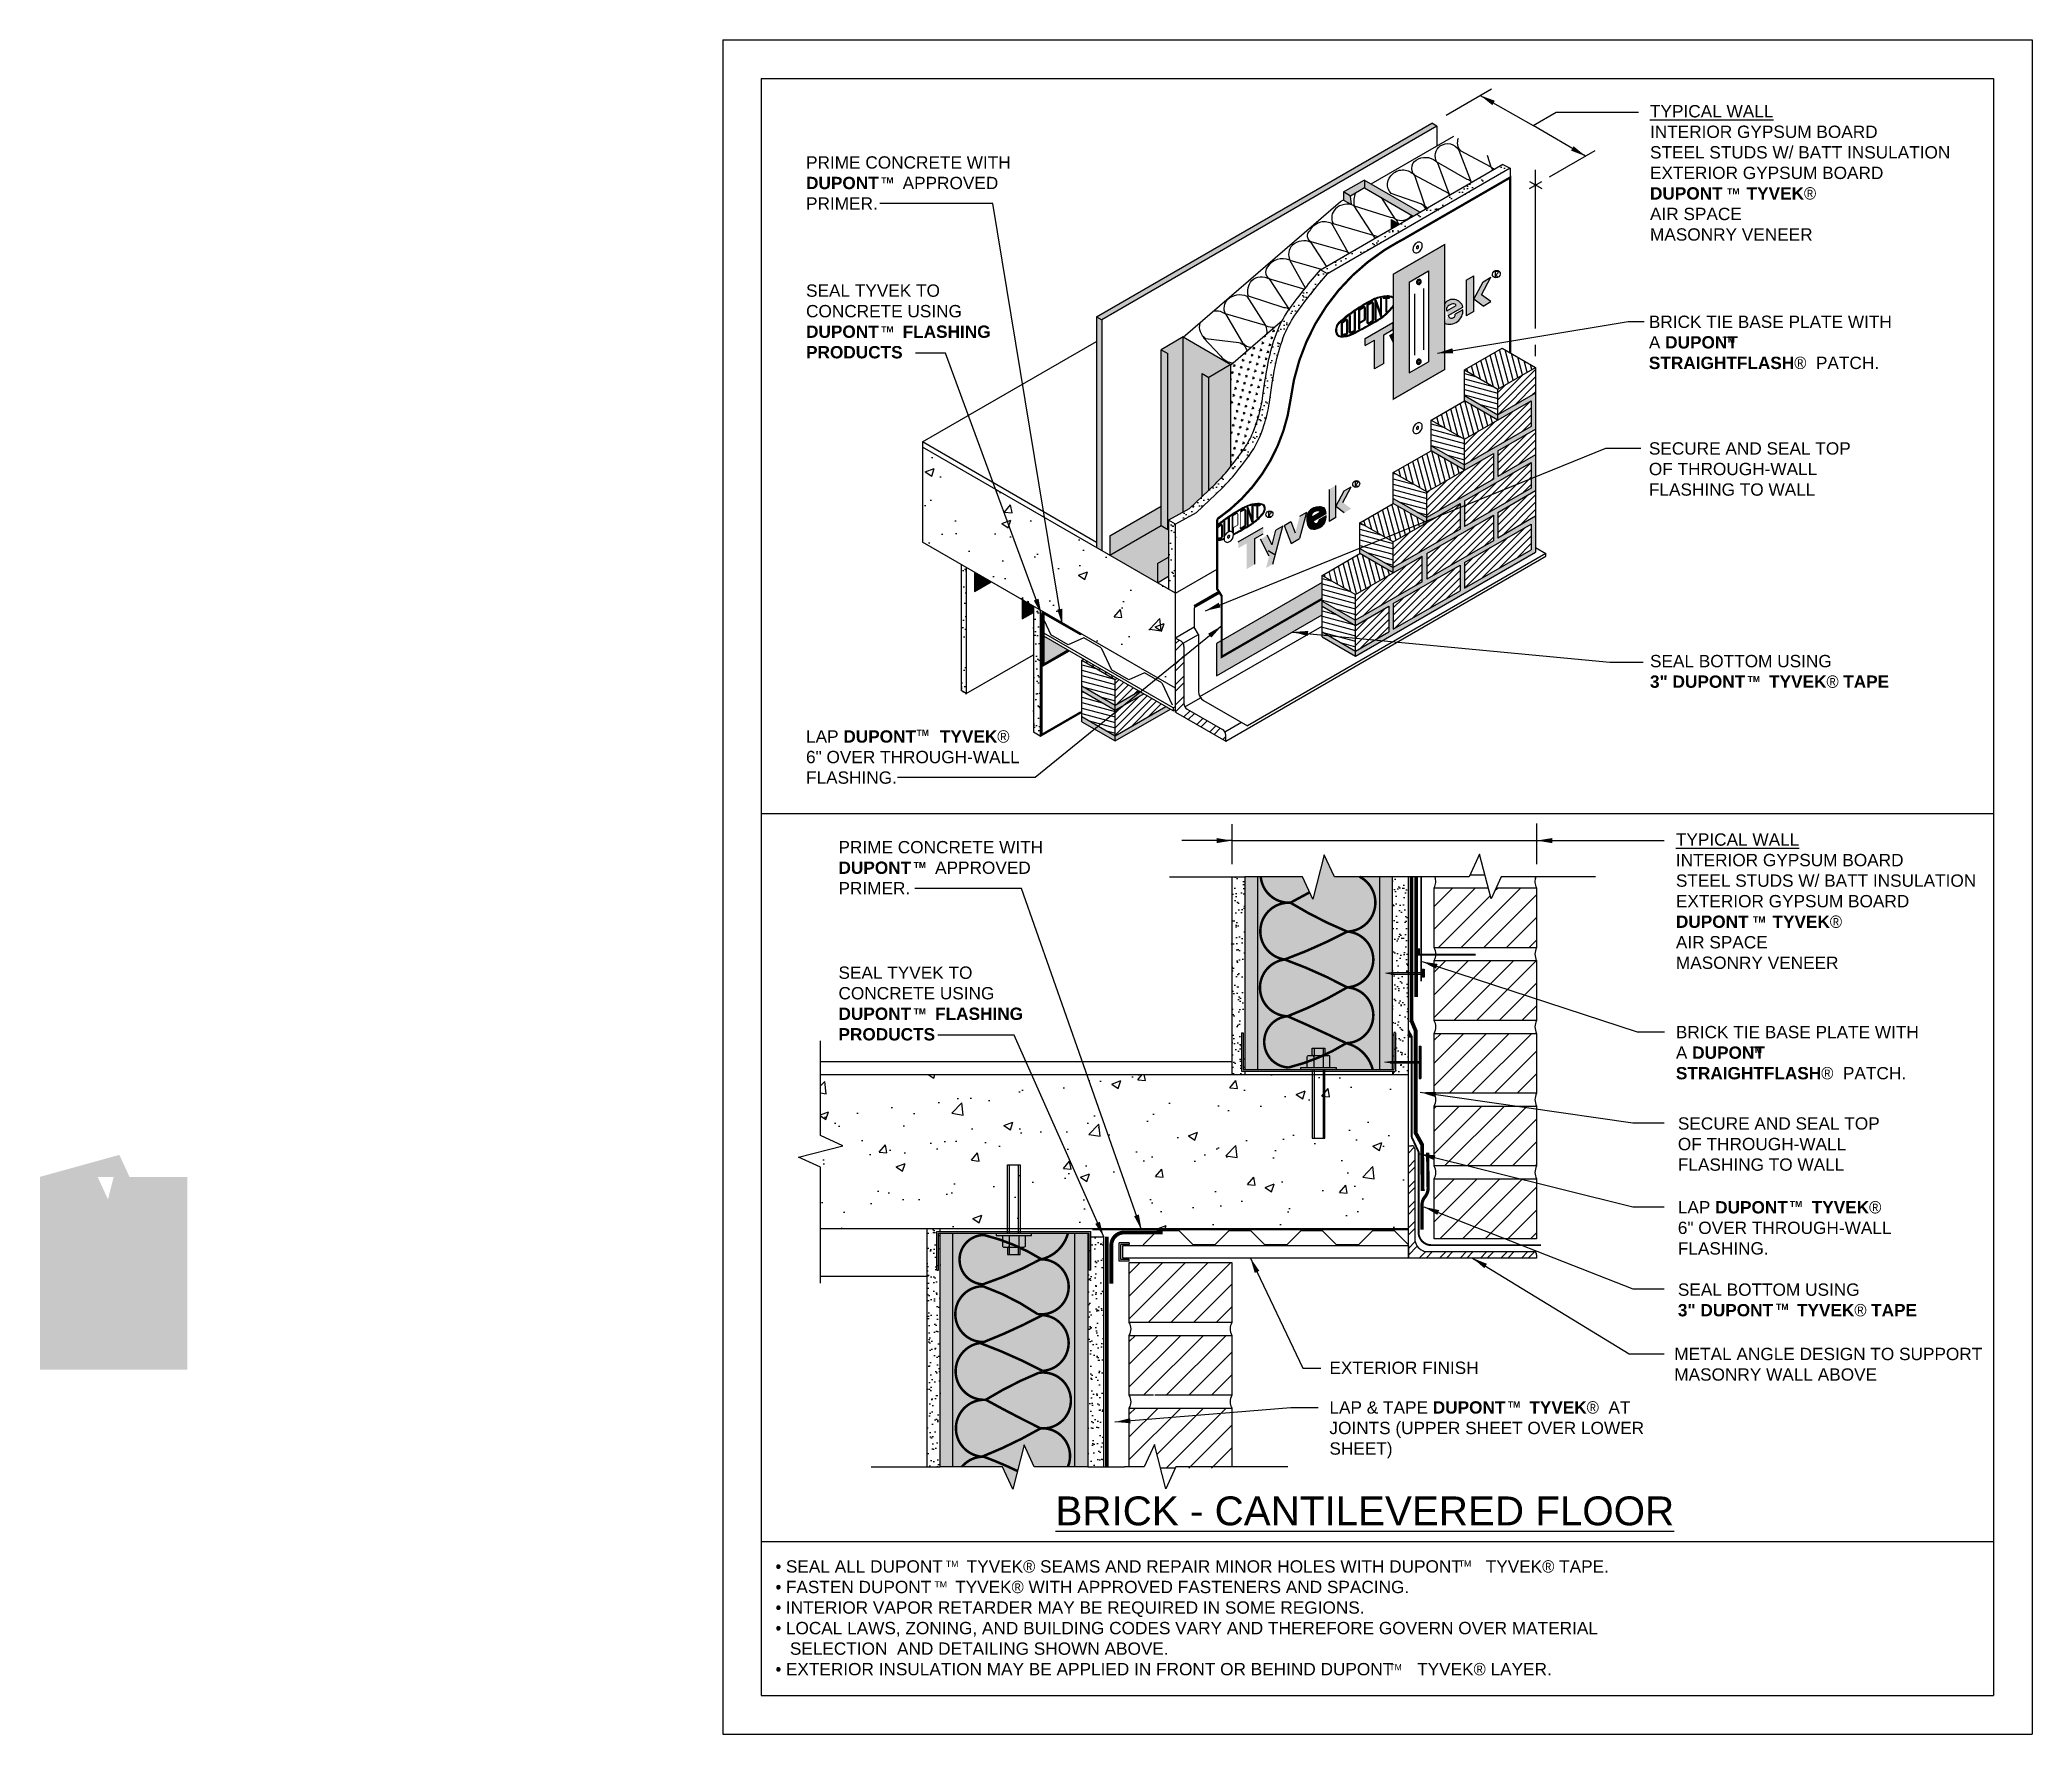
# Model space of a CAD drawing. Extents: x -26.6 to 51, y 0 to 66.
import ezdxf

# ---------------------------------------------------------------- set-up
doc = ezdxf.new("R2010")
doc.units = 0
doc.header["$LTSCALE"] = 1.5
doc.header["$MEASUREMENT"] = 0
doc.linetypes.add('DASHED', pattern=[0.75, 0.5, -0.25])
doc.layers.get('DEFPOINTS').update_dxf_attribs({"linetype": 'CONTINUOUS'})
for name, color, linetype in [('8X11-TTB$0$B', 5, 'CONTINUOUS'), ('BRICK', 13, 'CONTINUOUS'), ('CLADDING', 252, 'CONTINUOUS'), ('DUPONTLOGO', 242, 'CONTINUOUS'), ('FASTENING', 7, 'CONTINUOUS'), ('FLASHING', 124, 'CONTINUOUS'), ('GROUT', 255, 'CONTINUOUS'), ('INSULATION', 40, 'CONTINUOUS'), ('SEALANT', 252, 'CONTINUOUS'), ('STRAIGHTFLASH', 253, 'CONTINUOUS'), ('STRUCTURE', 252, 'CONTINUOUS'), ('STRUCTURE_SHADING', 254, 'CONTINUOUS'), ('TEXT', 7, 'CONTINUOUS'), ('TITLE', 7, 'CONTINUOUS'), ('TYVEK', 160, 'DASHED'), ('TYVEK_TAPE', 130, 'CONTINUOUS'), ('TYVEK_TEXT', 182, 'CONTINUOUS')]:
    doc.layers.add(name, color=color, linetype=linetype)
doc.styles.add('DETAILS', font='sanss___.ttf', dxfattribs={"height": 1})
doc.dimstyles.new('TYVEKDETAILS', dxfattribs={"dimscale": 6, "dimtxt": 1.5, "dimasz": 0.1, "dimexe": 0.75, "dimexo": 0.75, "dimgap": 0.75, "dimtad": 0, "dimtih": 1, "dimtoh": 1, "dimdec": 4, "dimzin": 0, "dimtxsty": 'DETAILS', "dimcen": 0.0625, "dimazin": 3, "dimtfac": 1, "dimtdec": 4, "dimtofl": 0, "dimtmove": 0, "dimatfit": 3, "dimtolj": 1, "dimtzin": 0})
pattern_1 = [(45, (46.9301, 13.55013), (-0.441942, 0.441942), [])]
pattern_2 = [(45, (46.9301, 13.6905), (-0.441942, 0.441942), [])]
pattern_3 = [(37.5, (46.9301, 11.6905), (-0.0157483, 0.481706), [0, -0.38, 0, -0.425, 0, -0.40625]), (7.5, (46.9301, 11.6905), (0.442444, 0.7055365), [0, -0.205, 0, -0.3425, 0, -0.13125]), (327.5, (46.6226, 11.6905), (0.7785355, 0.0014148), [0, -0.125, 0, -0.45, 0, -0.5875]), (317.5, (46.6226, 11.6905), (0.751532, 0.219419), [0, -0.0625, 0, -0.295, 0, -0.3375])]
pattern_4 = [(105, (124.33491, 5.97734), (-0.1961433, -0.05255644), [])]
pattern_5 = [(105, (47.28802, 3.71845), (-0.1961433, -0.05255644), [])]
pattern_6 = [(345, (124.33491, 5.97734), (0.05255644, 0.1961433), [])]
pattern_7 = [(345, (47.28802, 3.71845), (0.05255644, 0.1961433), [])]
pattern_8 = [(45, (124.33491, 5.97734), (-0.14358687, 0.14358687), [])]
pattern_9 = [(45, (47.28802, 3.71845), (-0.1435869, 0.1435869), [])]
pattern_10 = [(37.5, (47.28802, 3.71845), (-0.0157483, 0.481706), [0, -0.38, 0, -0.425, 0, -0.40625]), (7.5, (47.288, 3.71845), (0.442444, 0.7055365), [0, -0.205, 0, -0.3425, 0, -0.13125]), (327.5, (46.98052, 3.71845), (0.7785355, 0.0014148), [0, -0.125, 0, -0.45, 0, -0.5875]), (317.5, (46.9805, 3.71845), (0.7515317, 0.219419), [0, -0.0625, 0, -0.295, 0, -0.3375])]

msp = doc.modelspace()

# ---------------------------------------------------------------- texts
at = {"layer": 'TEXT', "style": 'DETAILS'}
for s, insert, char_height, width, attachment_point in [('{\\fArial|b0|i0|c0|p34;\\LTYPICAL WALL\\P}INTERIOR GYPSUM BOARD\\PSTEEL STUDS W/ BATT INSULATION\\PEXTERIOR GYPSUM BOARD\\P{\\fArial|b1|i0|c0|p34;DUPONT     TYVEK\\fSymbol|b0|i0|c2|p18;â }\\P{\\fArial|b0|i0|c0|p34;AIR SPACE\\PMASONRY VENEER}', (36.115, 63.459), 0.48, 12.59974, 1), ('PRIME CONCRETE WITH {\\fSansSerif|b1|i0|c2|p2;DUPONT}     APPROVED PRIMER.', (3.243, 61.464), 0.48, 10.15656, 1), ('SEAL TYVEK TO CONCRETE USING {\\fSansSerif|b1|i0|c2|p2;DUPONT}     {\\fSansSerif|b1|i0|c2|p2;FLASHING PRODUCTS}', (3.243, 56.472), 0.48, 8.78255, 1), ('BRICK TIE BASE PLATE WITH  A {\\fSansSerif|b1|i0|c2|p2;DUPONT     STRAIGHTFLASH\\fSymbol|b0|i0|c2|p18;â}  PATCH.', (36.072, 55.257), 0.48, 10.15656, 1), ('SECURE AND SEAL TOP\\POF THROUGH-WALL \\PFLASHING TO WALL', (36.072, 50.323), 0.48, 10.15656, 1), ('SEAL BOTTOM USING \\P{\\fSansSerif|b1|i0|c2|p2;3" DUPONT     TYVEK\\fSymbol|b0|i0|c2|p18;â \\fSansSerif|b1|i0|c2|p2;TAPE}', (36.115, 42.04), 0.48, 10.15656, 1), ('LAP {\\fSansSerif|b1|i0|c2|p2;DUPONT     TYVEK\\fSymbol|b0|i0|c2|p18;â  }6" OVER THROUGH-WALL FLASHING. ', (3.243, 37.016), 0.48, 8.31837, 7), ('{\\fArial|b0|i0|c0|p34;\\LTYPICAL WALL\\P}INTERIOR GYPSUM BOARD\\PSTEEL STUDS W/ BATT INSULATION\\PEXTERIOR GYPSUM BOARD\\P{\\fArial|b1|i0|c0|p34;DUPONT     TYVEK\\fSymbol|b0|i0|c2|p18;â }\\P{\\fArial|b0|i0|c0|p34;AIR SPACE\\PMASONRY VENEER}', (37.124, 35.089), 0.48, 12.59974, 1), ('PRIME CONCRETE WITH {\\fSansSerif|b1|i0|c2|p2;DUPONT}     APPROVED PRIMER.', (4.507, 34.792), 0.48, 10.15656, 1), ('SEAL TYVEK TO CONCRETE USING {\\fSansSerif|b1|i0|c2|p2;DUPONT}     {\\fSansSerif|b1|i0|c2|p2;FLASHING\\PPRODUCTS}', (4.507, 29.903), 0.48, 8.78255, 1), ('BRICK TIE BASE PLATE WITH  A {\\fSansSerif|b1|i0|c2|p2;DUPONT     STRAIGHTFLASH\\fSymbol|b0|i0|c2|p18;â}  PATCH.', (37.124, 27.588), 0.48, 10.15656, 1), ('LAP {\\fSansSerif|b1|i0|c2|p2;DUPONT     TYVEK\\fSymbol|b0|i0|c2|p18;â  }6" OVER THROUGH-WALL FLASHING. ', (37.199, 19.72), 0.48, 8.31837, 4), ('SEAL BOTTOM USING \\P{\\fSansSerif|b1|i0|c2|p2;3" DUPONT     TYVEK\\fSymbol|b0|i0|c2|p18;â \\fSansSerif|b1|i0|c2|p2;TAPE}', (37.201, 16.912), 0.48, 10.15656, 4), ('METAL ANGLE DESIGN TO SUPPORT MASONRY WALL ABOVE', (37.061, 15.05), 0.48, 12.9278, 1), ('EXTERIOR FINISH', (23.629, 14.511), 0.48, 12.9278, 1), ('LAP & TAPE {\\fArial|b1|i0|c0|p34;DUPONT     TYVEK\\fSymbol|b0|i0|c2|p18;â}  AT JOINTS (UPPER SHEET OVER LOWER SHEET)', (23.629, 12.967), 0.48, 12.9278, 1), ('{\\LBRICK - CANTILEVERED FLOOR }', (25.008, 9.26), 1.125, 37.17715, 2), ('{\\fSymbol|b0|i0|c2|p18;· }SEAL ALL DUPONT     TYVEK{\\fSymbol|b0|i0|c2|p18;â} SEAMS AND REPAIR MINOR HOLES WITH DUPONT     TYVEK{\\fSymbol|b0|i0|c2|p18;â} TAPE.\\P{\\fSymbol|b0|i0|c2|p18;· }FASTEN DUPONT     TYVEK{\\fSymbol|b0|i0|c2|p18;â} WITH APPROVED FASTENERS AND SPACING.\\P{\\fSymbol|b0|i0|c2|p18;· }INTERIOR VAPOR RETARDER MAY BE REQUIRED IN SOME REGIONS.\\P{\\fSymbol|b0|i0|c2|p18;· }LOCAL LAWS, ZONING, AND BUILDING CODES VARY AND THEREFORE GOVERN OVER MATERIAL \\P   SELECTION  AND DETAILING SHOWN ABOVE.\\P{\\fSymbol|b0|i0|c2|p18;· }EXTERIOR INSULATION MAY BE APPLIED IN FRONT OR BEHIND DUPONT     TYVEK{\\fSymbol|b0|i0|c2|p18;â} LAYER.', (2.055, 6.773), 0.48, 35.73533, 1), ('TM', (8.69, 6.757), 0.24, 16.62, 1), ('TM', (28.669, 6.766), 0.24, 16.62, 1), ('TM', (8.248, 5.954), 0.24, 16.62, 1), ('TM', (25.966, 2.729), 0.24, 16.62, 1)]:
    msp.add_mtext(s, dxfattribs=dict(at, insert=insert, char_height=char_height, width=width, attachment_point=attachment_point))
at = {"layer": 'TEXT', "attachment_point": 4, "style": 'DETAILS'}
for s, insert, char_height in [('{\\fSansSerif|b1|i0|c2|p2;TM}', (6.17, 60.525), 0.24), ('{\\fSansSerif|b1|i0|c2|p2;TM}', (39.119, 60.102), 0.24), ('{\\fSansSerif|b1|i0|c2|p2;TM}', (6.17, 54.726), 0.24), ('{\\fSansSerif|b1|i0|c2|p2;TM}', (38.942, 54.318), 0.24), ('{\\fSansSerif|b1|i0|c2|p2;TM}', (39.917, 41.103), 0.24), ('{\\fSansSerif|b1|i0|c2|p2;TM}', (7.548, 39.006), 0.24), ('{\\fSansSerif|b1|i0|c2|p2;TM}', (7.434, 33.856), 0.24), ('{\\fSansSerif|b1|i0|c2|p2;TM}', (40.128, 31.732), 0.24), ('{\\fSansSerif|b1|i0|c2|p2;TM}', (7.434, 28.157), 0.24), ('{\\fSansSerif|b1|i0|c2|p2;TM}', (39.994, 26.659), 0.24), ('SECURE AND SEAL TOP\\POF THROUGH-WALL \\PFLASHING TO WALL', (37.201, 22.984), 0.48), ('{\\fSansSerif|b1|i0|c2|p2;TM}', (41.561, 20.65), 0.24), ('{\\fSansSerif|b1|i0|c2|p2;TM}', (41.024, 16.643), 0.24), ('{\\fSansSerif|b1|i0|c2|p2;TM}', (30.58, 12.841), 0.24)]:
    msp.add_mtext(s, dxfattribs=dict(at, insert=insert, char_height=char_height))

# ---------------------------------------------------------------- blocks, each defined once
blk = doc.blocks.new('A$C1409495A')
at = {"layer": 'DUPONTLOGO', "color": 242}
for p, q in [((0.23, 0.52), (0.23, 0)), ((0.23, 0.26), (0.44, 0.13))]:
    blk.add_line(p, q, dxfattribs=at)
blk.add_ellipse((0.33, 0.34), major_axis=(0.26, 0.232), ratio=0.903174, dxfattribs=at)
blk.add_spline([(0.23, 0.52), (0.43, 0.6), (0.46, 0.46), (0.23, 0.26)], degree=3, dxfattribs=at)

# ---------------------------------------------------------------- hatches: boundary and pattern name
at = {"layer": 'BRICK', "linetype": 'CONTINUOUS'}
h = msp.add_hatch(dxfattribs=at)
h.set_pattern_fill('ANSI31', color=256, scale=1.6245, angle=60, style=0)
h.set_pattern_definition(pattern_5)
h.paths.add_polyline_path([(31.66, 53.24), (30.361, 53.99), (28.889, 53.14), (30.188, 52.39)])
h = msp.add_hatch(dxfattribs=at)
h.set_pattern_fill('ANSI31', color=256, scale=1.6245, angle=300, style=0)
h.set_pattern_definition(pattern_7)
h.paths.add_polyline_path([(30.188, 52.39), (28.889, 53.14), (28.889, 52.14), (30.188, 51.39)])
h = msp.add_hatch(dxfattribs=at)
h.set_pattern_fill('ANSI31', color=256, scale=1.6245, style=0)
h.set_pattern_definition(pattern_8)
h.paths.add_polyline_path([(31.66, 53.24), (30.188, 52.39), (30.188, 51.39), (31.66, 52.24)])
h = msp.add_hatch(dxfattribs=at)
h.set_pattern_fill('ANSI31', color=256, scale=1.6245, angle=60, style=0)
h.set_pattern_definition(pattern_5)
h.paths.add_polyline_path([(28.889, 51.94), (27.59, 51.19), (28.889, 50.44), (30.188, 51.19)])
h = msp.add_hatch(dxfattribs=at)
h.set_pattern_fill('ANSI31', color=256, scale=1.6245, style=0)
h.set_pattern_definition(pattern_9)
h.paths.add_polyline_path([(31.487, 50.94), (31.487, 51.94), (28.889, 50.44), (28.889, 49.44)])
h = msp.add_hatch(dxfattribs=at)
h.set_pattern_fill('ANSI31', color=256, scale=1.6245, angle=300, style=0)
h.set_pattern_definition(pattern_7)
h.paths.add_polyline_path([(28.889, 50.44), (27.59, 51.19), (27.59, 50.19), (28.889, 49.44)])
h = msp.add_hatch(dxfattribs=at)
h.set_pattern_fill('ANSI31', color=256, scale=1.6245, style=0)
h.set_pattern_definition(pattern_9)
h.paths.add_polyline_path([(31.66, 50.84), (30.188, 49.99), (30.188, 48.99), (31.66, 49.84)])
h = msp.add_hatch(dxfattribs=at)
h.set_pattern_fill('ANSI31', color=256, scale=1.6245, angle=60, style=0)
h.set_pattern_definition(pattern_4)
h.paths.add_polyline_path([(28.889, 49.24), (27.59, 49.99), (26.118, 49.14), (27.417, 48.39)])
h = msp.add_hatch(dxfattribs=at)
h.set_pattern_fill('ANSI31', color=256, scale=1.6245, style=0)
h.set_pattern_definition(pattern_8)
h.paths.add_polyline_path([(30.015, 48.89), (30.015, 49.89), (27.417, 48.39), (27.417, 47.39)])
h = msp.add_hatch(dxfattribs=at)
h.set_pattern_fill('ANSI31', color=256, scale=1.6245, angle=300, style=0)
h.set_pattern_definition(pattern_6)
h.paths.add_polyline_path([(27.417, 48.39), (26.118, 49.14), (26.118, 48.14), (27.417, 47.39)])
h = msp.add_hatch(dxfattribs=at)
h.set_pattern_fill('ANSI31', color=256, scale=1.6245, style=0)
h.set_pattern_definition(pattern_8)
h.paths.add_polyline_path([(31.487, 48.54), (31.487, 49.54), (28.889, 48.04), (28.889, 47.04)])
h = msp.add_hatch(dxfattribs=at)
h.set_pattern_fill('ANSI31', color=256, scale=1.6245, style=0)
h.set_pattern_definition(pattern_8)
h.paths.add_polyline_path([(31.66, 47.44), (31.66, 48.44), (30.188, 47.59), (30.188, 46.59)])
h = msp.add_hatch(dxfattribs=at)
h.set_pattern_fill('ANSI31', color=256, scale=1.6245, angle=60, style=0)
h.set_pattern_definition(pattern_4)
h.paths.add_polyline_path([(27.417, 47.19), (26.118, 47.94), (24.819, 47.19), (26.118, 46.44)])
h = msp.add_hatch(dxfattribs=at)
h.set_pattern_fill('ANSI31', color=256, scale=1.6245, style=0)
h.set_pattern_definition(pattern_8)
h.paths.add_polyline_path([(28.716, 46.94), (28.716, 47.94), (26.118, 46.44), (26.118, 45.44)])
h = msp.add_hatch(dxfattribs=at)
h.set_pattern_fill('ANSI31', color=256, scale=1.6245, style=0)
h.set_pattern_definition(pattern_8)
h.paths.add_polyline_path([(30.015, 46.49), (30.015, 47.49), (27.417, 45.99), (27.417, 44.99)])
h = msp.add_hatch(dxfattribs=at)
h.set_pattern_fill('ANSI31', color=256, scale=1.6245, angle=300, style=0)
h.set_pattern_definition(pattern_6)
h.paths.add_polyline_path([(26.118, 46.44), (24.819, 47.19), (24.819, 46.19), (26.118, 45.44)])
h = msp.add_hatch(dxfattribs=at)
h.set_pattern_fill('ANSI31', color=256, scale=1.6245, style=0)
h.set_pattern_definition(pattern_8)
h.paths.add_polyline_path([(31.487, 46.14), (31.487, 47.14), (28.889, 45.64), (28.889, 44.64)])
h = msp.add_hatch(dxfattribs=at)
h.set_pattern_fill('ANSI31', color=256, scale=1.6245, angle=60, style=0)
h.set_pattern_definition(pattern_4)
h.paths.add_polyline_path([(26.118, 45.24), (24.819, 45.99), (23.347, 45.14), (24.646, 44.39)])
h = msp.add_hatch(dxfattribs=at)
h.set_pattern_fill('ANSI31', color=256, scale=1.6245, style=0)
h.set_pattern_definition(pattern_8)
h.paths.add_polyline_path([(27.244, 44.89), (27.244, 45.89), (24.646, 44.39), (24.646, 43.39)])
h = msp.add_hatch(dxfattribs=at)
h.set_pattern_fill('ANSI31', color=256, scale=1.6245, angle=300, style=0)
h.set_pattern_definition(pattern_6)
h.paths.add_polyline_path([(24.646, 44.39), (23.347, 45.14), (23.347, 44.14), (24.646, 43.39)])
h = msp.add_hatch(dxfattribs=at)
h.set_pattern_fill('ANSI31', color=256, scale=1.6245, style=0)
h.set_pattern_definition(pattern_8)
h.paths.add_polyline_path([(28.716, 44.54), (28.716, 45.54), (26.118, 44.04), (26.118, 43.04)])
h = msp.add_hatch(dxfattribs=at)
h.set_pattern_fill('ANSI31', color=256, scale=1.6245, angle=300, style=0)
h.set_pattern_definition(pattern_6)
h.paths.add_polyline_path([(24.646, 43.19), (23.347, 43.94), (23.347, 42.94), (24.646, 42.19)])
h = msp.add_hatch(dxfattribs=at)
h.set_pattern_fill('ANSI31', color=256, scale=1.6245, style=0)
h.set_pattern_definition(pattern_8)
h.paths.add_polyline_path([(25.945, 42.94), (25.945, 43.94), (24.646, 43.19), (24.646, 42.19)])
h = msp.add_hatch(dxfattribs=at)
h.set_pattern_fill('ANSI31', color=256, scale=1.6245, angle=60, style=0)
h.set_pattern_definition(pattern_5)
h.paths.add_polyline_path([(14.057, 41.879), (13.986, 41.838), (15.285, 41.088), (15.356, 41.129)])
h = msp.add_hatch(dxfattribs=at)
h.set_pattern_fill('ANSI31', color=256, scale=1.6245, angle=300, style=0)
h.set_pattern_definition(pattern_7)
h.paths.add_polyline_path([(15.285, 41.088), (13.986, 41.838), (13.986, 40.838), (15.285, 40.088)])
h = msp.add_hatch(dxfattribs=at)
h.set_pattern_fill('ANSI31', color=256, scale=1.6245, style=0)
h.set_pattern_definition(pattern_9)
h.paths.add_polyline_path([(15.356, 41.129), (15.285, 41.088), (15.285, 40.088), (16.222, 40.629)])
h = msp.add_hatch(dxfattribs=at)
h.set_pattern_fill('ANSI31', color=256, scale=1.6245, angle=300, style=0)
h.set_pattern_definition(pattern_7)
h.paths.add_polyline_path([(15.285, 39.888), (13.986, 40.638), (13.986, 39.638), (15.285, 38.888)])
h = msp.add_hatch(dxfattribs=at)
h.set_pattern_fill('ANSI31', color=256, scale=1.6245, style=0)
h.set_pattern_definition(pattern_9)
h.paths.add_polyline_path([(17.261, 40.029), (16.395, 40.529), (15.285, 39.888), (15.285, 38.888)])
h = msp.add_hatch(dxfattribs=at)
h.set_pattern_fill('_USER', color=256, scale=0.625, angle=45, style=0, pattern_type=0)
h.set_pattern_definition([(45, (46.9301, 11.6905), (-0.441942, 0.441942), [])])
h.paths.add_polyline_path([(31.7, 32.966), (30.119, 32.966), (29.924, 32.542), (29.815, 32.966), (27.704, 32.966), (27.704, 30.632), (31.7, 30.632)])
h = msp.add_hatch(dxfattribs=at)
h.set_pattern_fill('_USER', color=256, scale=0.625, angle=45, style=0, pattern_type=0)
h.set_pattern_definition(pattern_1)
h.paths.add_polyline_path([(31.7, 30.132), (27.704, 30.132), (27.704, 27.799), (31.7, 27.799)])
h = msp.add_hatch(dxfattribs=at)
h.set_pattern_fill('_USER', color=256, scale=0.625, angle=45, style=0, pattern_type=0)
h.set_pattern_definition(pattern_1)
h.paths.add_polyline_path([(31.7, 27.299), (27.704, 27.299), (27.704, 24.966), (31.7, 24.966)])
h = msp.add_hatch(dxfattribs=at)
h.set_pattern_fill('_USER', color=256, scale=0.625, angle=45, style=0, pattern_type=0)
h.set_pattern_definition(pattern_1)
h.paths.add_polyline_path([(31.7, 24.466), (27.704, 24.466), (27.704, 22.132), (31.7, 22.132)])
h = msp.add_hatch(dxfattribs=at)
h.set_pattern_fill('_USER', color=256, scale=0.625, angle=45, style=0, pattern_type=0)
h.set_pattern_definition(pattern_1)
h.paths.add_polyline_path([(31.7, 21.632), (27.704, 21.632), (27.704, 19.299), (31.7, 19.299)])
h = msp.add_hatch(dxfattribs=at)
h.set_pattern_fill('_USER', color=256, scale=0.625, angle=45, style=0, pattern_type=0)
h.set_pattern_definition(pattern_2)
h.paths.add_polyline_path([(19.831, 18.367), (15.834, 18.367), (15.834, 16.034), (19.831, 16.034)])
h = msp.add_hatch(dxfattribs=at)
h.set_pattern_fill('_USER', color=256, scale=0.625, angle=45, style=0, pattern_type=0)
h.set_pattern_definition(pattern_2)
h.paths.add_polyline_path([(19.831, 15.534), (15.834, 15.534), (15.834, 13.2), (16.773, 13.2), (16.812, 13.285), (16.834, 13.2), (19.831, 13.2)])
h = msp.add_hatch(dxfattribs=at)
h.set_pattern_fill('_USER', color=256, scale=0.625, angle=45, style=0, pattern_type=0)
h.set_pattern_definition([(45, (46.9301, 10.85717), (-0.441942, 0.441942), [])])
h.paths.add_polyline_path([(16.812, 11.285), (17.047, 10.367), (19.831, 10.367), (19.831, 12.7), (15.834, 12.7), (15.834, 10.411), (16.409, 10.411)])
at = {"layer": 'DUPONTLOGO'}
h = msp.add_hatch(color=182, dxfattribs=at)
h.paths.add_polyline_path([(29.912, 56.753), (29.611, 56.579), (29.25, 55.895), (29.611, 55.628), (29.912, 55.802), (29.551, 56.069)])
h.paths.add_polyline_path([(29.25, 56.371), (29.25, 56.812), (28.95, 56.638), (28.95, 55.246), (29.25, 55.42)])
for color, points in [(242, [(25.404, 55.08), (25.439, 55.103), (25.439, 55.756), (25.612, 55.218), (25.647, 55.241), (25.647, 55.942), (25.612, 55.931), (25.612, 55.361), (25.439, 55.875), (25.404, 55.864)]), (242, [(25.857, 55.925), (25.959, 55.93), (25.959, 55.964), (25.716, 55.954), (25.716, 55.919), (25.822, 55.924), (25.822, 55.393), (25.857, 55.425)]), (242, [(24.64, 55.414), (24.605, 55.391), (24.605, 54.692, -0.293439), (24.595, 54.677), (24.456, 54.613, -0.546266), (24.432, 54.629), (24.432, 55.263), (24.397, 55.239), (24.397, 54.629, 0.546266), (24.471, 54.582), (24.61, 54.645, 0.293439), (24.64, 54.692)]), (182, [(25.383, 54.298), (25.383, 53.187), (25.744, 53.395), (25.744, 54.506), (26.104, 54.715), (26.104, 54.992), (25.022, 54.367), (25.022, 54.09)]), (256, [(19.255, 47.099), (19.255, 47.058), (19.255, 47.058), (19.259, 47.062), (19.264, 47.066), (19.268, 47.07), (19.273, 47.074), (19.277, 47.078), (19.282, 47.082), (19.286, 47.086), (19.291, 47.089), (19.295, 47.093), (19.3, 47.097), (19.304, 47.101), (19.309, 47.105), (19.313, 47.109), (19.318, 47.113), (19.323, 47.117), (19.327, 47.121), (19.332, 47.124), (19.336, 47.128), (19.341, 47.132), (19.346, 47.136), (19.35, 47.14), (19.355, 47.143), (19.36, 47.147), (19.364, 47.151), (19.369, 47.155), (19.374, 47.158), (19.378, 47.162), (19.383, 47.166), (19.388, 47.17), (19.392, 47.173), (19.397, 47.177), (19.402, 47.181), (19.406, 47.184), (19.411, 47.188), (19.416, 47.192), (19.42, 47.195), (19.425, 47.199), (19.43, 47.203), (19.434, 47.206), (19.439, 47.21), (19.444, 47.214), (19.448, 47.217), (19.453, 47.221), (19.458, 47.224), (19.462, 47.228), (19.467, 47.232), (19.472, 47.235), (19.476, 47.239), (19.481, 47.242), (19.485, 47.246), (19.49, 47.249), (19.495, 47.253), (19.499, 47.256), (19.504, 47.26), (19.508, 47.263), (19.513, 47.267), (19.518, 47.27), (19.522, 47.274), (19.527, 47.277), (19.531, 47.281), (19.536, 47.284), (19.541, 47.288), (19.545, 47.291), (19.55, 47.295), (19.554, 47.298), (19.559, 47.301), (19.564, 47.305), (19.568, 47.308), (19.573, 47.312), (19.577, 47.315), (19.582, 47.318), (19.587, 47.322), (19.591, 47.325), (19.596, 47.328), (19.6, 47.332), (19.605, 47.335), (19.61, 47.339), (19.614, 47.342), (19.619, 47.345), (19.624, 47.349), (19.628, 47.352), (19.633, 47.355), (19.638, 47.358), (19.642, 47.362), (19.647, 47.365), (19.651, 47.368), (19.656, 47.372), (19.661, 47.375), (19.666, 47.378), (19.67, 47.381), (19.675, 47.385), (19.68, 47.388), (19.684, 47.391), (19.689, 47.394), (19.694, 47.398), (19.698, 47.401), (19.703, 47.404), (19.708, 47.407), (19.713, 47.411), (19.717, 47.414), (19.722, 47.417), (19.727, 47.42), (19.732, 47.423), (19.736, 47.427), (19.741, 47.43), (19.746, 47.433), (19.751, 47.436), (19.755, 47.439), (19.76, 47.443), (19.765, 47.446), (19.77, 47.449), (19.775, 47.452), (19.779, 47.455), (19.784, 47.458), (19.789, 47.462), (19.794, 47.465), (19.799, 47.468), (19.804, 47.471), (19.808, 47.474), (19.813, 47.477), (19.818, 47.481), (19.823, 47.484), (19.828, 47.487), (19.833, 47.49), (19.838, 47.493), (19.843, 47.496), (19.848, 47.499), (19.852, 47.502), (19.857, 47.506), (19.862, 47.509), (19.867, 47.512), (19.872, 47.515), (19.877, 47.518), (19.882, 47.521), (19.887, 47.524), (19.892, 47.527), (19.897, 47.53), (19.902, 47.533), (19.907, 47.537), (19.911, 47.54), (19.916, 47.543), (19.921, 47.546), (19.926, 47.549), (19.931, 47.552), (19.936, 47.555), (19.941, 47.558), (19.946, 47.561), (19.951, 47.564), (19.956, 47.567), (19.961, 47.57), (19.966, 47.573), (19.971, 47.577), (19.976, 47.58), (19.981, 47.583), (19.986, 47.586), (19.991, 47.589), (19.996, 47.592), (20.001, 47.595), (20.006, 47.598), (20.011, 47.601), (20.016, 47.604), (20.021, 47.607), (20.026, 47.61), (20.031, 47.613), (20.036, 47.616), (20.041, 47.619), (20.046, 47.622), (20.051, 47.626), (20.056, 47.629), (20.061, 47.632), (20.066, 47.635), (20.071, 47.638), (20.076, 47.641), (20.081, 47.644), (20.086, 47.647), (20.089, 47.649), (20.093, 47.651), (20.097, 47.654), (20.101, 47.656), (20.104, 47.658), (20.108, 47.66), (20.112, 47.662), (20.116, 47.665), (20.119, 47.667), (20.123, 47.669), (20.127, 47.671), (20.131, 47.673), (20.134, 47.676), (20.138, 47.678), (20.142, 47.68), (20.146, 47.682), (20.149, 47.684), (20.153, 47.687), (20.157, 47.689), (20.16, 47.691), (20.164, 47.693), (20.168, 47.695), (20.172, 47.698), (20.175, 47.7), (20.179, 47.702), (20.183, 47.704), (20.187, 47.706), (20.19, 47.708), (20.194, 47.711), (20.198, 47.713), (20.202, 47.715), (20.205, 47.717), (20.209, 47.719), (20.213, 47.721), (20.217, 47.723), (20.22, 47.726), (20.224, 47.728), (20.228, 47.73), (20.232, 47.732), (20.235, 47.734), (20.239, 47.736), (20.243, 47.738), (20.247, 47.74), (20.251, 47.742), (20.254, 47.744), (20.258, 47.746), (20.262, 47.748), (20.266, 47.75), (20.269, 47.753), (20.273, 47.755), (20.277, 47.757), (20.281, 47.759), (20.285, 47.761), (20.288, 47.763), (20.292, 47.765), (20.296, 47.767), (20.3, 47.769), (20.304, 47.771), (20.307, 47.772), (20.311, 47.774), (20.315, 47.776), (20.319, 47.778), (20.323, 47.78), (20.326, 47.782), (20.33, 47.784), (20.334, 47.786), (20.338, 47.788), (20.342, 47.79), (20.346, 47.792), (20.349, 47.794), (20.353, 47.795), (20.357, 47.797), (20.361, 47.799), (20.365, 47.801), (20.369, 47.803), (20.373, 47.804), (20.376, 47.806), (20.38, 47.808), (20.384, 47.81), (20.388, 47.812), (20.392, 47.813), (20.396, 47.815), (20.4, 47.817), (20.404, 47.819), (20.408, 47.82), (20.411, 47.822), (20.415, 47.824), (20.419, 47.825), (20.423, 47.827), (20.427, 47.829), (20.431, 47.83), (20.435, 47.832), (20.439, 47.833), (20.443, 47.835), (20.447, 47.837), (20.451, 47.838), (20.455, 47.84), (20.459, 47.841), (20.463, 47.843), (20.467, 47.844), (20.471, 47.846), (20.475, 47.847), (20.479, 47.849), (20.483, 47.85), (20.487, 47.852), (20.491, 47.853), (20.495, 47.855), (20.499, 47.856), (20.503, 47.857), (20.507, 47.859), (20.511, 47.86), (20.515, 47.861), (20.519, 47.863), (20.523, 47.864), (20.527, 47.865), (20.531, 47.867), (20.535, 47.868), (20.539, 47.869), (20.543, 47.87), (20.547, 47.871), (20.551, 47.873), (20.555, 47.874), (20.559, 47.875), (20.563, 47.876), (20.567, 47.877), (20.571, 47.878), (20.575, 47.879), (20.579, 47.88), (20.583, 47.881), (20.587, 47.883), (20.591, 47.884), (20.595, 47.885), (20.599, 47.886), (20.604, 47.886), (20.608, 47.887), (20.612, 47.888), (20.616, 47.889), (20.62, 47.89), (20.624, 47.891), (20.628, 47.892), (20.632, 47.893), (20.636, 47.894), (20.64, 47.894), (20.644, 47.895), (20.648, 47.896), (20.653, 47.897), (20.657, 47.898), (20.661, 47.898), (20.665, 47.899), (20.669, 47.9), (20.673, 47.9), (20.677, 47.901), (20.681, 47.902), (20.685, 47.902), (20.69, 47.903), (20.694, 47.904), (20.698, 47.904), (20.702, 47.905), (20.706, 47.905), (20.71, 47.906), (20.715, 47.906), (20.719, 47.907), (20.723, 47.907), (20.727, 47.908), (20.731, 47.908), (20.735, 47.909), (20.74, 47.909), (20.744, 47.91), (20.748, 47.91), (20.752, 47.91), (20.757, 47.911), (20.761, 47.911), (20.765, 47.911), (20.769, 47.912), (20.774, 47.912), (20.778, 47.912), (20.782, 47.913), (20.787, 47.913), (20.791, 47.913), (20.795, 47.914), (20.8, 47.914), (20.804, 47.914), (20.808, 47.915), (20.813, 47.915), (20.817, 47.915), (20.821, 47.915), (20.826, 47.915), (20.83, 47.916), (20.835, 47.916), (20.839, 47.916), (20.844, 47.916), (20.848, 47.916), (20.852, 47.916), (20.857, 47.917), (20.861, 47.917), (20.865, 47.917), (20.87, 47.917), (20.874, 47.917), (20.879, 47.917), (20.883, 47.917), (20.887, 47.916), (20.892, 47.916), (20.896, 47.916), (20.9, 47.916), (20.904, 47.916), (20.909, 47.915), (20.913, 47.915), (20.917, 47.915), (20.921, 47.915), (20.925, 47.914), (20.929, 47.914), (20.933, 47.913), (20.938, 47.913), (20.942, 47.912), (20.946, 47.912), (20.949, 47.911), (20.953, 47.91), (20.957, 47.909), (20.961, 47.909), (20.965, 47.908), (20.969, 47.907), (20.972, 47.906), (20.976, 47.905), (20.98, 47.904), (20.983, 47.903), (20.987, 47.902), (20.99, 47.901), (20.994, 47.899), (20.997, 47.898), (21.001, 47.897), (21.004, 47.895), (21.007, 47.894), (21.01, 47.892), (21.014, 47.891), (21.017, 47.889), (21.02, 47.887), (21.023, 47.885), (21.026, 47.883), (21.029, 47.881), (21.031, 47.879), (21.034, 47.877), (21.037, 47.875), (21.04, 47.873), (21.043, 47.87), (21.046, 47.868), (21.049, 47.865), (21.052, 47.862), (21.055, 47.86), (21.058, 47.857), (21.06, 47.854), (21.063, 47.851), (21.066, 47.848), (21.069, 47.845), (21.072, 47.842), (21.075, 47.839), (21.078, 47.836), (21.106, 47.852), (21.103, 47.855), (21.1, 47.858), (21.097, 47.861), (21.094, 47.865), (21.091, 47.868), (21.088, 47.871), (21.085, 47.874), (21.082, 47.877), (21.078, 47.88), (21.075, 47.883), (21.072, 47.886), (21.069, 47.889), (21.065, 47.892), (21.062, 47.895), (21.059, 47.898), (21.055, 47.9), (21.052, 47.903), (21.049, 47.906), (21.045, 47.908), (21.042, 47.91), (21.038, 47.913), (21.034, 47.915), (21.031, 47.917), (21.027, 47.919), (21.023, 47.921), (21.019, 47.923), (21.015, 47.924), (21.011, 47.926), (21.007, 47.928), (21.003, 47.929), (20.999, 47.931), (20.995, 47.932), (20.991, 47.933), (20.987, 47.934), (20.983, 47.936), (20.978, 47.937), (20.974, 47.938), (20.97, 47.939), (20.966, 47.94), (20.961, 47.94), (20.957, 47.941), (20.953, 47.942), (20.948, 47.943), (20.944, 47.943), (20.939, 47.944), (20.935, 47.944), (20.93, 47.945), (20.926, 47.945), (20.921, 47.945), (20.917, 47.946), (20.912, 47.946), (20.908, 47.946), (20.903, 47.946), (20.899, 47.947), (20.894, 47.947), (20.889, 47.947), (20.885, 47.947), (20.88, 47.947), (20.876, 47.947), (20.871, 47.947), (20.866, 47.947), (20.862, 47.947), (20.857, 47.947), (20.853, 47.947), (20.848, 47.947), (20.844, 47.947), (20.839, 47.947), (20.835, 47.946), (20.83, 47.946), (20.826, 47.946), (20.821, 47.946), (20.817, 47.946), (20.812, 47.946), (20.808, 47.945), (20.803, 47.945), (20.799, 47.945), (20.794, 47.945), (20.79, 47.944), (20.785, 47.944), (20.781, 47.944), (20.777, 47.944), (20.772, 47.943), (20.768, 47.943), (20.763, 47.943), (20.759, 47.942), (20.755, 47.942), (20.75, 47.942), (20.746, 47.941), (20.742, 47.941), (20.737, 47.94), (20.733, 47.94), (20.729, 47.94), (20.724, 47.939), (20.72, 47.939), (20.716, 47.938), (20.711, 47.938), (20.707, 47.937), (20.703, 47.936), (20.698, 47.936), (20.694, 47.935), (20.69, 47.935), (20.686, 47.934), (20.681, 47.934), (20.677, 47.933), (20.673, 47.932), (20.669, 47.932), (20.664, 47.931), (20.66, 47.93), (20.656, 47.929), (20.652, 47.929), (20.647, 47.928), (20.643, 47.927), (20.639, 47.926), (20.635, 47.925), (20.63, 47.925), (20.626, 47.924), (20.622, 47.923), (20.618, 47.922), (20.613, 47.921), (20.609, 47.92), (20.605, 47.919), (20.601, 47.918), (20.596, 47.917), (20.592, 47.916), (20.588, 47.915), (20.584, 47.914), (20.579, 47.913), (20.575, 47.912), (20.571, 47.911), (20.567, 47.91), (20.563, 47.908), (20.558, 47.907), (20.554, 47.906), (20.55, 47.905), (20.546, 47.904), (20.542, 47.903), (20.537, 47.901), (20.533, 47.9), (20.529, 47.899), (20.525, 47.897), (20.521, 47.896), (20.516, 47.895), (20.512, 47.893), (20.508, 47.892), (20.504, 47.891), (20.5, 47.889), (20.496, 47.888), (20.491, 47.886), (20.487, 47.885), (20.483, 47.884), (20.479, 47.882), (20.475, 47.881), (20.471, 47.879), (20.467, 47.878), (20.462, 47.876), (20.458, 47.875), (20.454, 47.873), (20.45, 47.871), (20.446, 47.87), (20.442, 47.868), (20.438, 47.867), (20.434, 47.865), (20.43, 47.863), (20.426, 47.862), (20.421, 47.86), (20.417, 47.858), (20.413, 47.857), (20.409, 47.855), (20.405, 47.853), (20.401, 47.852), (20.397, 47.85), (20.393, 47.848), (20.389, 47.846), (20.385, 47.845), (20.381, 47.843), (20.377, 47.841), (20.373, 47.839), (20.369, 47.837), (20.365, 47.836), (20.361, 47.834), (20.357, 47.832), (20.353, 47.83), (20.349, 47.828), (20.345, 47.826), (20.341, 47.824), (20.337, 47.823), (20.333, 47.821), (20.33, 47.819), (20.326, 47.817), (20.322, 47.815), (20.318, 47.813), (20.314, 47.811), (20.31, 47.809), (20.306, 47.807), (20.302, 47.805), (20.298, 47.803), (20.294, 47.801), (20.29, 47.799), (20.287, 47.797), (20.283, 47.795), (20.279, 47.793), (20.275, 47.791), (20.271, 47.789), (20.267, 47.787), (20.263, 47.785), (20.259, 47.783), (20.256, 47.781), (20.252, 47.779), (20.248, 47.777), (20.244, 47.775), (20.24, 47.772), (20.236, 47.77), (20.233, 47.768), (20.229, 47.766), (20.225, 47.764), (20.221, 47.762), (20.217, 47.76), (20.213, 47.758), (20.21, 47.755), (20.206, 47.753), (20.202, 47.751), (20.198, 47.749), (20.194, 47.747), (20.191, 47.745), (20.187, 47.742), (20.183, 47.74), (20.179, 47.738), (20.175, 47.736), (20.172, 47.734), (20.168, 47.732), (20.164, 47.729), (20.16, 47.727), (20.156, 47.725), (20.153, 47.723), (20.149, 47.721), (20.145, 47.718), (20.141, 47.716), (20.138, 47.714), (20.134, 47.712), (20.13, 47.709), (20.126, 47.707), (20.122, 47.705), (20.119, 47.703), (20.115, 47.701), (20.111, 47.698), (20.107, 47.696), (20.104, 47.694), (20.1, 47.692), (20.096, 47.689), (20.092, 47.687), (20.089, 47.685), (20.085, 47.683), (20.081, 47.68), (20.077, 47.678), (20.074, 47.676), (20.07, 47.674), (20.065, 47.671), (20.06, 47.668), (20.055, 47.665), (20.05, 47.661), (20.045, 47.658), (20.04, 47.655), (20.035, 47.652), (20.03, 47.649), (20.025, 47.646), (20.02, 47.643), (20.015, 47.64), (20.01, 47.637), (20.005, 47.634), (20, 47.631), (19.994, 47.628), (19.989, 47.625), (19.984, 47.622), (19.979, 47.618), (19.974, 47.615), (19.969, 47.612), (19.964, 47.609), (19.959, 47.606), (19.954, 47.603), (19.949, 47.6), (19.944, 47.597), (19.939, 47.594), (19.934, 47.591), (19.93, 47.588), (19.925, 47.585), (19.92, 47.581), (19.915, 47.578), (19.91, 47.575), (19.905, 47.572), (19.9, 47.569), (19.895, 47.566), (19.89, 47.563), (19.885, 47.56), (19.88, 47.557), (19.875, 47.554), (19.87, 47.55), (19.865, 47.547), (19.86, 47.544), (19.855, 47.541), (19.85, 47.538), (19.845, 47.535), (19.84, 47.532), (19.835, 47.529), (19.83, 47.525), (19.825, 47.522), (19.82, 47.519), (19.816, 47.516), (19.811, 47.513), (19.806, 47.51), (19.801, 47.507), (19.796, 47.503), (19.791, 47.5), (19.786, 47.497), (19.781, 47.494), (19.776, 47.491), (19.772, 47.487), (19.767, 47.484), (19.762, 47.481), (19.757, 47.478), (19.752, 47.475), (19.747, 47.472), (19.742, 47.468), (19.738, 47.465), (19.733, 47.462), (19.728, 47.459), (19.723, 47.455), (19.718, 47.452), (19.713, 47.449), (19.709, 47.446), (19.704, 47.443), (19.699, 47.439), (19.694, 47.436), (19.69, 47.433), (19.685, 47.43), (19.68, 47.426), (19.675, 47.423), (19.67, 47.42), (19.666, 47.417), (19.661, 47.413), (19.656, 47.41), (19.652, 47.407), (19.647, 47.403), (19.642, 47.4), (19.637, 47.397), (19.633, 47.393), (19.628, 47.39), (19.623, 47.387), (19.619, 47.383), (19.614, 47.38), (19.609, 47.377), (19.605, 47.373), (19.6, 47.37), (19.595, 47.367), (19.591, 47.363), (19.586, 47.36), (19.581, 47.357), (19.577, 47.353), (19.572, 47.35), (19.567, 47.346), (19.563, 47.343), (19.558, 47.34), (19.553, 47.336), (19.549, 47.333), (19.544, 47.329), (19.539, 47.326), (19.535, 47.322), (19.53, 47.319), (19.526, 47.316), (19.521, 47.312), (19.516, 47.309), (19.512, 47.305), (19.507, 47.302), (19.502, 47.298), (19.498, 47.295), (19.493, 47.291), (19.489, 47.288), (19.484, 47.284), (19.479, 47.28), (19.475, 47.277), (19.47, 47.273), (19.466, 47.27), (19.461, 47.266), (19.456, 47.263), (19.452, 47.259), (19.447, 47.256), (19.442, 47.252), (19.438, 47.248), (19.433, 47.245), (19.429, 47.241), (19.424, 47.237), (19.419, 47.234), (19.415, 47.23), (19.41, 47.226), (19.405, 47.223), (19.401, 47.219), (19.396, 47.215), (19.392, 47.212), (19.387, 47.208), (19.382, 47.204), (19.378, 47.201), (19.373, 47.197), (19.368, 47.193), (19.364, 47.189), (19.359, 47.186), (19.354, 47.182), (19.35, 47.178), (19.345, 47.174), (19.34, 47.17), (19.336, 47.167), (19.331, 47.163), (19.326, 47.159), (19.322, 47.155), (19.317, 47.151), (19.312, 47.147), (19.307, 47.144), (19.303, 47.14), (19.298, 47.136), (19.293, 47.132), (19.289, 47.128), (19.284, 47.124), (19.279, 47.12), (19.274, 47.116), (19.27, 47.112), (19.265, 47.108), (19.26, 47.104), (19.256, 47.1)]), (256, [(20.422, 47.087), (20.453, 47.107), (20.453, 47.695), (20.609, 47.211), (20.64, 47.231), (20.64, 47.863), (20.609, 47.853), (20.609, 47.34), (20.453, 47.802), (20.422, 47.792)]), (256, [(20.829, 47.847), (20.922, 47.851), (20.922, 47.883), (20.703, 47.873), (20.703, 47.842), (20.798, 47.846), (20.798, 47.368), (20.829, 47.397)])]:
    msp.add_hatch(color=color, dxfattribs=at).paths.add_polyline_path(points)
at = {"layer": 'DUPONTLOGO', "linetype": 'CONTINUOUS'}
h = msp.add_hatch(color=182, dxfattribs=at)
edge = h.paths.add_edge_path()
edge.add_line((28.116, 55.721), (28.116, 54.963))
edge.add_arc((28.308, 55.446), 0.52, 248.32037, 364.62833)
edge.add_line((28.826, 55.488), (28.526, 55.315))
edge.add_arc((28.387, 55.296), 0.14, -165.32687, 7.70234, ccw=False)
edge.add_line((28.251, 55.26), (28.826, 55.592))
edge.add_arc((28.442, 55.495), 0.397, 14.24589, 145.23015)
edge = h.paths.add_edge_path(flags=16)
edge.add_spline(control_points=[(28.569, 55.649), (28.567, 55.707), (28.487, 55.717), (28.373, 55.701), (28.279, 55.656), (28.212, 55.595), (28.186, 55.548), (28.185, 55.478), (28.185, 55.455), (28.201, 55.44)], knot_values=[0.169335, 0.169335, 0.169335, 0.169335, 0.247632, 0.247632, 0.362317, 0.362317, 0.477002, 0.477002, 0.543701, 0.543701, 0.543701, 0.543701], degree=3, periodic=0)
edge.add_line((28.201, 55.44), (28.569, 55.649))
edge = h.paths.add_edge_path(flags=17)
edge.add_line((28.116, 55.721), (28.116, 54.963))
edge.add_line((28.285, 55.28), (28.251, 55.26))
h = msp.add_hatch(color=256, dxfattribs=at)
h.paths.add_polyline_path([(24.242, 55.112), (24.084, 54.979), (24.084, 54.5), (24.281, 54.522, 0.382353), (24.327, 54.574), (24.327, 55.072, 0.63901)])
h.paths.add_polyline_path([(24.293, 55.072), (24.293, 54.574, -0.382353), (24.277, 54.556), (24.119, 54.539), (24.119, 54.962), (24.264, 55.086, -0.63901)], flags=16)
at = {"layer": 'DUPONTLOGO'}
h = msp.add_hatch(color=242, dxfattribs=at)
h.paths.add_polyline_path([(24.779, 54.733), (24.814, 54.751), (24.814, 54.969), (24.995, 55.066, 0.275801), (25.022, 55.112), (25.022, 55.563, 0.588096), (24.942, 55.607), (24.779, 55.506)])
h.paths.add_polyline_path([(24.814, 55.008), (24.978, 55.097, 0.275801), (24.987, 55.112), (24.987, 55.563, 0.588096), (24.961, 55.578), (24.814, 55.486)], flags=16)
h = msp.add_hatch(color=242, dxfattribs=at)
h.paths.add_polyline_path([(25.334, 55.744, 0.570599), (25.257, 55.789), (25.118, 55.713, 0.2734), (25.091, 55.667), (25.091, 54.991, 0.573672), (25.169, 54.946), (25.308, 55.024, 0.270913), (25.334, 55.069)])
h.paths.add_polyline_path([(25.126, 54.991, 0.573672), (25.152, 54.976), (25.291, 55.054, 0.270913), (25.3, 55.069), (25.3, 55.744, 0.570599), (25.274, 55.759), (25.135, 55.683, 0.2734), (25.126, 55.667)], flags=16)
h = msp.add_hatch(color=242, dxfattribs=at)
edge = h.paths.add_edge_path()
edge.add_line((24.432, 54.487), (24.421, 54.519))
edge.add_spline(control_points=[(24.421, 54.519), (24.4, 54.512), (24.378, 54.505), (24.263, 54.472), (24.142, 54.454), (24.007, 54.475), (23.972, 54.49), (23.93, 54.533), (23.922, 54.566), (23.914, 54.611)], knot_values=[0.002358, 0.002358, 0.002358, 0.002358, 0.032929, 0.032929, 0.159215, 0.159215, 0.221312, 0.221312, 0.281052, 0.281052, 0.281052, 0.281052], degree=3, periodic=0)
edge.add_line((23.914, 54.611), (23.88, 54.605))
edge.add_spline(control_points=[(23.88, 54.605), (23.885, 54.576), (23.913, 54.411), (24.208, 54.419), (24.389, 54.471), (24.432, 54.487)], knot_values=[0.002347, 0.002347, 0.002347, 0.002347, 0.040585, 0.219806, 0.28106, 0.28106, 0.28106, 0.28106], degree=3, periodic=0)
h = msp.add_hatch(color=242, dxfattribs=at)
edge = h.paths.add_edge_path()
edge.add_spline(control_points=[(25.005, 54.815), (24.869, 54.742), (24.733, 54.668), (24.545, 54.571), (24.486, 54.543), (24.421, 54.519)], knot_values=[0.281052, 0.281052, 0.281052, 0.281052, 0.486409, 0.486409, 0.582124, 0.582124, 0.582124, 0.582124], degree=3, periodic=0)
edge.add_line((24.421, 54.519), (24.432, 54.487))
edge.add_spline(control_points=[(24.432, 54.487), (24.514, 54.516), (24.7, 54.611), (24.899, 54.718), (25.022, 54.784)], knot_values=[0.28106, 0.28106, 0.28106, 0.28106, 0.397759, 0.582124, 0.582124, 0.582124, 0.582124], degree=3, periodic=0)
edge.add_line((25.022, 54.784), (25.005, 54.815))
at = {"layer": 'DUPONTLOGO', "linetype": 'CONTINUOUS'}
msp.add_hatch(color=182, dxfattribs=at).paths.add_polyline_path([(26.116, 54.561), (25.984, 54.485), (26.116, 54.228)])
at = {"layer": 'DUPONTLOGO'}
h = msp.add_hatch(color=256, dxfattribs=at)
edge = h.paths.add_edge_path()
edge.add_arc((19.812, 46.575), 0.284, 110.21188, 112.50629)
edge.add_line((19.703, 46.837), (19.703, 47.366))
edge.add_line((19.703, 47.366), (19.734, 47.388))
edge.add_line((19.734, 47.388), (19.734, 46.85))
edge.add_arc((19.768, 46.736), 0.119, 106.53615, 117.29134)
edge = h.paths.add_edge_path()
edge.add_arc((19.812, 46.575), 0.284, 158.79195, 166.32761)
edge.add_arc((19.562, 46.681), 0.0469, 180, 235.5799, ccw=False)
edge.add_line((19.515, 46.681), (19.515, 47.229))
edge.add_line((19.515, 47.229), (19.547, 47.252))
edge.add_line((19.547, 47.252), (19.547, 46.681))
edge.add_arc((19.562, 46.681), 0.0156, 180, 191.38347)
h = msp.add_hatch(color=256, dxfattribs=at)
h.paths.add_polyline_path([(19.89, 47.022), (20.038, 47.102, 0.275801), (20.047, 47.116), (20.047, 47.521, 0.588096), (20.023, 47.534), (19.89, 47.452)], flags=16)
edge = h.paths.add_edge_path()
edge.add_arc((19.768, 46.736), 0.119, 23.72909, 39.8999)
edge.add_line((19.859, 46.812), (19.859, 47.47))
edge.add_line((19.859, 47.47), (20.006, 47.561))
edge.add_arc((20.031, 47.521), 0.0469, 0, 121.83839, ccw=False)
edge.add_line((20.078, 47.521), (20.078, 47.116))
edge.add_arc((20.031, 47.116), 0.0469, 298.32441, 360, ccw=False)
edge.add_line((20.053, 47.074), (19.89, 46.987))
edge.add_line((19.89, 46.987), (19.89, 46.791))
edge.add_line((19.89, 46.791), (19.877, 46.783))
h = msp.add_hatch(color=256, dxfattribs=at)
edge = h.paths.add_edge_path()
edge.add_spline(control_points=[(21.106, 47.852), (21.119, 47.804), (21.15, 47.692), (21.055, 47.536), (20.913, 47.381), (20.708, 47.19), (20.411, 47.006), (20.188, 46.882), (20.078, 46.82)], knot_values=[0, 0, 0, 0, 0.071407, 0.167973, 0.251697, 0.391689, 0.584619, 0.774344, 0.774344, 0.774344, 0.774344], degree=3, periodic=0)
edge.add_line((20.078, 46.82), (20.063, 46.848))
edge.add_spline(control_points=[(20.063, 46.848), (20.277, 46.967), (20.496, 47.081), (20.775, 47.294), (20.857, 47.37), (20.978, 47.498), (21.025, 47.551), (21.088, 47.657), (21.102, 47.703), (21.093, 47.78), (21.086, 47.807), (21.078, 47.836)], knot_values=[0.000251, 0.000251, 0.000251, 0.000251, 0.36813, 0.36813, 0.535334, 0.535334, 0.640047, 0.640047, 0.727343, 0.727343, 0.770536, 0.770536, 0.770536, 0.770536], degree=3, periodic=0)
edge.add_line((21.078, 47.836), (21.106, 47.852))
h = msp.add_hatch(color=256, dxfattribs=at)
h.paths.add_polyline_path([(20.359, 47.684, 0.570599), (20.29, 47.725), (20.165, 47.656, 0.2734), (20.14, 47.615), (20.14, 47.007, 0.573672), (20.21, 46.966), (20.335, 47.036, 0.270913), (20.359, 47.077)])
h.paths.add_polyline_path([(20.328, 47.684, 0.570599), (20.305, 47.698), (20.18, 47.629, 0.2734), (20.172, 47.615), (20.172, 47.007, 0.573672), (20.195, 46.993), (20.32, 47.063, 0.270913), (20.328, 47.077)], flags=16)
h = msp.add_hatch(color=256, dxfattribs=at)
h.paths.add_polyline_path([(19.453, 47.08, 0.63901), (19.376, 47.115), (19.234, 46.995), (19.234, 46.565), (19.411, 46.584, 0.382353), (19.453, 46.631)])
h.paths.add_polyline_path([(19.422, 46.631, -0.382353), (19.408, 46.615), (19.265, 46.6), (19.265, 46.981), (19.396, 47.092, -0.63901), (19.422, 47.08)], flags=16)
h = msp.add_hatch(color=256, dxfattribs=at)
edge = h.paths.add_edge_path()
edge.add_arc((19.812, 46.575), 0.284, 179.20085, 185.77688, ccw=False)
edge.add_spline(control_points=[(19.528, 46.579), (19.512, 46.573), (19.495, 46.568), (19.411, 46.544), (19.328, 46.53), (19.255, 46.532)], knot_values=[0.149047, 0.149047, 0.149047, 0.149047, 0.174821, 0.174821, 0.276255, 0.276255, 0.276255, 0.276255], degree=3, periodic=0)
edge.add_line((19.255, 46.532), (19.255, 46.501))
edge.add_spline(control_points=[(19.255, 46.501), (19.309, 46.499), (19.411, 46.512), (19.496, 46.535), (19.529, 46.546)], knot_values=[0.297775, 0.297775, 0.297775, 0.297775, 0.439611, 0.543437, 0.543437, 0.543437, 0.543437], degree=3, periodic=0)
h = msp.add_hatch(color=256, dxfattribs=at)
edge = h.paths.add_edge_path()
edge.add_arc((19.615, 46.698), 0.275, 4.40002, 8.95901)
edge.add_arc((19.768, 46.736), 0.119, 2.70866, 8.28045)
edge.add_line((19.886, 46.753), (19.887, 46.753))
edge.add_line((19.887, 46.753), (19.889, 46.755))
edge.add_line((19.889, 46.755), (19.891, 46.756))
edge.add_line((19.891, 46.756), (19.893, 46.757))
edge.add_line((19.893, 46.757), (19.895, 46.758))
edge.add_line((19.895, 46.758), (19.897, 46.759))
edge.add_line((19.897, 46.759), (19.899, 46.76))
edge.add_line((19.899, 46.76), (19.901, 46.761))
edge.add_line((19.901, 46.761), (19.904, 46.762))
edge.add_line((19.904, 46.762), (19.906, 46.763))
edge.add_line((19.906, 46.763), (19.908, 46.765))
edge.add_line((19.908, 46.765), (19.91, 46.766))
edge.add_line((19.91, 46.766), (19.912, 46.767))
edge.add_line((19.912, 46.767), (19.914, 46.768))
edge.add_line((19.914, 46.768), (19.916, 46.769))
edge.add_line((19.916, 46.769), (19.918, 46.77))
edge.add_line((19.918, 46.77), (19.92, 46.771))
edge.add_line((19.92, 46.771), (19.922, 46.772))
edge.add_line((19.922, 46.772), (19.924, 46.773))
edge.add_line((19.924, 46.773), (19.927, 46.775))
edge.add_line((19.927, 46.775), (19.929, 46.776))
edge.add_line((19.929, 46.776), (19.931, 46.777))
edge.add_line((19.931, 46.777), (19.933, 46.778))
edge.add_line((19.933, 46.778), (19.935, 46.779))
edge.add_line((19.935, 46.779), (19.937, 46.78))
edge.add_line((19.937, 46.78), (19.939, 46.781))
edge.add_line((19.939, 46.781), (19.941, 46.782))
edge.add_line((19.941, 46.782), (19.943, 46.784))
edge.add_line((19.943, 46.784), (19.945, 46.785))
edge.add_line((19.945, 46.785), (19.947, 46.786))
edge.add_line((19.947, 46.786), (19.95, 46.787))
edge.add_line((19.95, 46.787), (19.952, 46.788))
edge.add_line((19.952, 46.788), (19.954, 46.789))
edge.add_line((19.954, 46.789), (19.956, 46.79))
edge.add_line((19.956, 46.79), (19.958, 46.791))
edge.add_line((19.958, 46.791), (19.96, 46.793))
edge.add_line((19.96, 46.793), (19.962, 46.794))
edge.add_line((19.962, 46.794), (19.964, 46.795))
edge.add_line((19.964, 46.795), (19.966, 46.796))
edge.add_line((19.966, 46.796), (19.968, 46.797))
edge.add_line((19.968, 46.797), (19.971, 46.798))
edge.add_line((19.971, 46.798), (19.973, 46.799))
edge.add_line((19.973, 46.799), (19.975, 46.8))
edge.add_line((19.975, 46.8), (19.977, 46.802))
edge.add_line((19.977, 46.802), (19.979, 46.803))
edge.add_line((19.979, 46.803), (19.981, 46.804))
edge.add_line((19.981, 46.804), (19.983, 46.805))
edge.add_line((19.983, 46.805), (19.985, 46.806))
edge.add_line((19.985, 46.806), (19.987, 46.807))
edge.add_line((19.987, 46.807), (19.989, 46.808))
edge.add_line((19.989, 46.808), (19.992, 46.809))
edge.add_line((19.992, 46.809), (19.994, 46.811))
edge.add_line((19.994, 46.811), (19.996, 46.812))
edge.add_line((19.996, 46.812), (19.998, 46.813))
edge.add_line((19.998, 46.813), (20, 46.814))
edge.add_line((20, 46.814), (20.002, 46.815))
edge.add_line((20.002, 46.815), (20.004, 46.816))
edge.add_line((20.004, 46.816), (20.006, 46.817))
edge.add_line((20.006, 46.817), (20.008, 46.819))
edge.add_line((20.008, 46.819), (20.01, 46.82))
edge.add_line((20.01, 46.82), (20.013, 46.821))
edge.add_line((20.013, 46.821), (20.015, 46.822))
edge.add_line((20.015, 46.822), (20.017, 46.823))
edge.add_line((20.017, 46.823), (20.019, 46.824))
edge.add_line((20.019, 46.824), (20.021, 46.825))
edge.add_line((20.021, 46.825), (20.023, 46.826))
edge.add_line((20.023, 46.826), (20.025, 46.828))
edge.add_line((20.025, 46.828), (20.027, 46.829))
edge.add_line((20.027, 46.829), (20.029, 46.83))
edge.add_line((20.029, 46.83), (20.032, 46.831))
edge.add_line((20.032, 46.831), (20.034, 46.832))
edge.add_line((20.034, 46.832), (20.036, 46.833))
edge.add_line((20.036, 46.833), (20.038, 46.834))
edge.add_line((20.038, 46.834), (20.04, 46.835))
edge.add_line((20.04, 46.835), (20.042, 46.837))
edge.add_line((20.042, 46.837), (20.044, 46.838))
edge.add_line((20.044, 46.838), (20.046, 46.839))
edge.add_line((20.046, 46.839), (20.048, 46.84))
edge.add_line((20.048, 46.84), (20.051, 46.841))
edge.add_line((20.051, 46.841), (20.053, 46.842))
edge.add_line((20.053, 46.842), (20.055, 46.843))
edge.add_line((20.055, 46.843), (20.057, 46.845))
edge.add_line((20.057, 46.845), (20.059, 46.846))
edge.add_line((20.059, 46.846), (20.061, 46.847))
edge.add_line((20.061, 46.847), (20.063, 46.848))
edge.add_line((20.063, 46.848), (20.078, 46.82))
edge.add_line((20.078, 46.82), (20.076, 46.819))
edge.add_line((20.076, 46.819), (20.074, 46.818))
edge.add_line((20.074, 46.818), (20.072, 46.817))
edge.add_line((20.072, 46.817), (20.069, 46.816))
edge.add_line((20.069, 46.816), (20.067, 46.815))
edge.add_line((20.067, 46.815), (20.065, 46.814))
edge.add_line((20.065, 46.814), (20.063, 46.812))
edge.add_line((20.063, 46.812), (20.061, 46.811))
edge.add_line((20.061, 46.811), (20.059, 46.81))
edge.add_line((20.059, 46.81), (20.057, 46.809))
edge.add_line((20.057, 46.809), (20.055, 46.808))
edge.add_line((20.055, 46.808), (20.053, 46.807))
edge.add_line((20.053, 46.807), (20.051, 46.806))
edge.add_line((20.051, 46.806), (20.048, 46.805))
edge.add_line((20.048, 46.805), (20.046, 46.803))
edge.add_line((20.046, 46.803), (20.044, 46.802))
edge.add_line((20.044, 46.802), (20.042, 46.801))
edge.add_line((20.042, 46.801), (20.04, 46.8))
edge.add_line((20.04, 46.8), (20.038, 46.799))
edge.add_line((20.038, 46.799), (20.036, 46.798))
edge.add_line((20.036, 46.798), (20.034, 46.797))
edge.add_line((20.034, 46.797), (20.032, 46.796))
edge.add_line((20.032, 46.796), (20.029, 46.794))
edge.add_line((20.029, 46.794), (20.027, 46.793))
edge.add_line((20.027, 46.793), (20.025, 46.792))
edge.add_line((20.025, 46.792), (20.023, 46.791))
edge.add_line((20.023, 46.791), (20.021, 46.79))
edge.add_line((20.021, 46.79), (20.019, 46.789))
edge.add_line((20.019, 46.789), (20.017, 46.788))
edge.add_line((20.017, 46.788), (20.015, 46.786))
edge.add_line((20.015, 46.786), (20.013, 46.785))
edge.add_line((20.013, 46.785), (20.011, 46.784))
edge.add_line((20.011, 46.784), (20.008, 46.783))
edge.add_line((20.008, 46.783), (20.006, 46.782))
edge.add_line((20.006, 46.782), (20.004, 46.781))
edge.add_line((20.004, 46.781), (20.002, 46.78))
edge.add_line((20.002, 46.78), (20, 46.779))
edge.add_line((20, 46.779), (19.998, 46.777))
edge.add_line((19.998, 46.777), (19.996, 46.776))
edge.add_line((19.996, 46.776), (19.994, 46.775))
edge.add_line((19.994, 46.775), (19.992, 46.774))
edge.add_line((19.992, 46.774), (19.989, 46.773))
edge.add_line((19.989, 46.773), (19.987, 46.772))
edge.add_line((19.987, 46.772), (19.985, 46.771))
edge.add_line((19.985, 46.771), (19.983, 46.77))
edge.add_line((19.983, 46.77), (19.981, 46.768))
edge.add_line((19.981, 46.768), (19.979, 46.767))
edge.add_line((19.979, 46.767), (19.977, 46.766))
edge.add_line((19.977, 46.766), (19.975, 46.765))
edge.add_line((19.975, 46.765), (19.973, 46.764))
edge.add_line((19.973, 46.764), (19.971, 46.763))
edge.add_line((19.971, 46.763), (19.968, 46.762))
edge.add_line((19.968, 46.762), (19.966, 46.761))
edge.add_line((19.966, 46.761), (19.964, 46.759))
edge.add_line((19.964, 46.759), (19.962, 46.758))
edge.add_line((19.962, 46.758), (19.96, 46.757))
edge.add_line((19.96, 46.757), (19.958, 46.756))
edge.add_line((19.958, 46.756), (19.956, 46.755))
edge.add_line((19.956, 46.755), (19.954, 46.754))
edge.add_line((19.954, 46.754), (19.952, 46.753))
edge.add_line((19.952, 46.753), (19.95, 46.752))
edge.add_line((19.95, 46.752), (19.948, 46.751))
edge.add_line((19.948, 46.751), (19.945, 46.749))
edge.add_line((19.945, 46.749), (19.943, 46.748))
edge.add_line((19.943, 46.748), (19.941, 46.747))
edge.add_line((19.941, 46.747), (19.939, 46.746))
edge.add_line((19.939, 46.746), (19.937, 46.745))
edge.add_line((19.937, 46.745), (19.935, 46.744))
edge.add_line((19.935, 46.744), (19.933, 46.743))
edge.add_line((19.933, 46.743), (19.931, 46.742))
edge.add_line((19.931, 46.742), (19.929, 46.74))
edge.add_line((19.929, 46.74), (19.927, 46.739))
edge.add_line((19.927, 46.739), (19.925, 46.738))
edge.add_line((19.925, 46.738), (19.922, 46.737))
edge.add_line((19.922, 46.737), (19.92, 46.736))
edge.add_line((19.92, 46.736), (19.918, 46.735))
edge.add_line((19.918, 46.735), (19.916, 46.734))
edge.add_line((19.916, 46.734), (19.914, 46.733))
edge.add_line((19.914, 46.733), (19.912, 46.732))
edge.add_line((19.912, 46.732), (19.91, 46.73))
edge.add_line((19.91, 46.73), (19.908, 46.729))
edge.add_line((19.908, 46.729), (19.906, 46.728))
edge.add_line((19.906, 46.728), (19.904, 46.727))
edge.add_line((19.904, 46.727), (19.902, 46.726))
edge.add_line((19.902, 46.726), (19.9, 46.725))
edge.add_line((19.9, 46.725), (19.897, 46.724))
edge.add_line((19.897, 46.724), (19.895, 46.723))
edge.add_line((19.895, 46.723), (19.893, 46.722))
edge.add_line((19.893, 46.722), (19.891, 46.721))
edge.add_line((19.891, 46.721), (19.889, 46.719))
at = {"layer": 'GROUT', "linetype": 'CONTINUOUS'}
h = msp.add_hatch(color=256, dxfattribs=at)
h.paths.add_polyline_path([(31.66, 49.84), (30.188, 48.99), (30.188, 49.99), (31.66, 50.84), (31.66, 52.24), (30.188, 51.39), (30.188, 51.19), (31.487, 51.94), (31.487, 50.94), (28.889, 49.44), (28.889, 49.24), (30.015, 49.89), (30.015, 48.89), (27.417, 47.39), (27.417, 47.19), (28.716, 47.94), (28.716, 46.94), (26.118, 45.44), (26.118, 45.24), (27.244, 45.89), (27.244, 44.89), (24.646, 43.39), (24.646, 43.19), (25.945, 43.94), (25.945, 42.94), (24.646, 42.19), (24.646, 41.99), (31.66, 46.04), (31.66, 47.44), (30.188, 46.59), (30.188, 47.59), (31.66, 48.44)])
h.paths.add_polyline_path([(31.487, 49.54), (31.487, 48.54), (28.889, 47.04), (28.889, 48.04)], flags=16)
h.paths.add_polyline_path([(30.015, 47.49), (30.015, 46.49), (27.417, 44.99), (27.417, 45.99)], flags=16)
h.paths.add_polyline_path([(31.487, 47.14), (31.487, 46.14), (28.889, 44.64), (28.889, 45.64)], flags=16)
h.paths.add_polyline_path([(28.716, 45.54), (28.716, 44.54), (26.118, 43.04), (26.118, 44.04)], flags=16)
for points in [[(28.889, 52.14), (28.889, 51.94), (30.188, 51.19), (30.188, 51.39)], [(27.59, 50.19), (27.59, 49.99), (28.889, 49.24), (28.889, 49.44)], [(26.118, 48.14), (26.118, 47.94), (27.417, 47.19), (27.417, 47.39)], [(24.819, 46.19), (24.819, 45.99), (26.118, 45.24), (26.118, 45.44)], [(23.347, 44.14), (23.347, 43.94), (24.646, 43.19), (24.646, 43.39)], [(23.347, 42.94), (23.347, 42.74), (24.646, 41.99), (24.646, 42.19)]]:
    msp.add_hatch(color=256, dxfattribs=at).paths.add_polyline_path(points)
h = msp.add_hatch(color=256, dxfattribs=at)
h.paths.add_polyline_path([(16.395, 40.529), (16.222, 40.629), (15.285, 40.088), (15.285, 39.888)])
h.paths.add_polyline_path([(15.285, 40.088), (13.986, 40.838), (13.986, 40.638), (15.285, 39.888)])
h = msp.add_hatch(color=256, dxfattribs=at)
h.paths.add_polyline_path([(15.285, 38.888), (13.986, 39.638), (13.986, 39.438), (15.285, 38.688)])
h.paths.add_polyline_path([(17.434, 39.929), (17.261, 40.029), (15.285, 38.888), (15.285, 38.688)])
at = {"layer": 'INSULATION', "linetype": 'CONTINUOUS'}
h = msp.add_hatch(dxfattribs=at)
h.set_pattern_fill('CROSS', color=256, scale=0.8, angle=30, style=0)
h.set_pattern_definition([(30, (124.33491, 5.97734), (0.07320508, 0.27320508), [0.1, -0.3]), (120, (124.40322, 5.95904), (-0.27320508, 0.07320508), [0.1, -0.3])])
h.paths.add_polyline_path([(21.284, 53.611, -0.04506), (21.614, 54.686, -0.026132), (21.792, 55.065), (19.793, 53.339), (19.793, 49.382, 0.013785), (20.315, 50.086, 0.055655), (20.644, 50.69, 0.020914), (20.84, 51.236, 0.044799), (21.038, 52.144, -0.020731)])
at = {"layer": 'SEALANT', "linetype": 'CONTINUOUS'}
msp.add_hatch(color=256, dxfattribs=at).paths.add_polyline_path([(26.706, 27.43), (26.706, 27.155), (26.869, 27.155)])
at = {"layer": 'STRAIGHTFLASH', "linetype": 'CONTINUOUS'}
msp.add_hatch(color=256, dxfattribs=at).paths.add_polyline_path([(13.442, 42.234), (12.503, 42.776), (12.503, 41.692)])
at = {"layer": 'STRUCTURE', "linetype": 'CONTINUOUS'}
h = msp.add_hatch(dxfattribs=at)
h.set_pattern_fill('AR-SAND', color=256, scale=0.25, style=0)
h.set_pattern_definition([(37.5, (124.3349, 5.97734), (-0.0157483, 0.481706), [0, -0.38, 0, -0.425, 0, -0.40625]), (7.5, (124.3349, 5.97734), (0.4424442, 0.7055365), [0, -0.205, 0, -0.3425, 0, -0.13125]), (327.5, (124.0274, 5.97734), (0.7785355, 0.0014148), [0, -0.125, 0, -0.45, 0, -0.5875]), (317.5, (124.0274, 5.97734), (0.7515317, 0.219419), [0, -0.0625, 0, -0.295, 0, -0.3375])])
h.paths.add_polyline_path([(27.817, 62.634), (27.617, 62.75), (14.559, 55.211), (14.758, 55.095)])
h.paths.add_polyline_path([(14.758, 55.095), (14.559, 55.211), (14.559, 46.221), (14.758, 46.107)])
h = msp.add_hatch(dxfattribs=at)
h.set_pattern_fill('AR-SAND', color=256, scale=0.25, style=0)
h.set_pattern_definition(pattern_10)
h.paths.add_polyline_path([(30.67, 60.996), (30.382, 61.15), (23.287, 57.045), (23.557, 56.889)])
h = msp.add_hatch(color=253, dxfattribs=at)
h.paths.add_polyline_path([(28.116, 53.157), (26.116, 52.002), (26.116, 56.871), (28.116, 58.025)])
h.paths.add_polyline_path([(26.741, 56.567), (27.491, 57), (27.491, 53.46), (26.741, 53.027)], flags=16)
h = msp.add_hatch(dxfattribs=at)
h.set_pattern_fill('AR-SAND', color=256, scale=0.25, style=0)
h.set_pattern_definition(pattern_10)
h.paths.add_polyline_path([(20.586, 49.93, 0.055655), (20.914, 50.534, 0.020914), (21.111, 51.079, 0.044799), (21.308, 51.988, -0.020731), (21.554, 53.454, -0.04506), (21.884, 54.53, -0.06032), (22.354, 55.373, -0.022567), (23.557, 56.889), (23.287, 57.045, 0.022567), (22.083, 55.529, 0.002327), (22.061, 55.498, -0.021532), (22.081, 55.481, -0.012839), (22.057, 55.493, 0.057538), (21.614, 54.686, 0.04506), (21.284, 53.611, 0.020731), (21.038, 52.144, -0.044799), (20.84, 51.236, -0.020914), (20.644, 50.69, -0.055655), (20.315, 50.086, -0.016125), (19.701, 49.265, -0.033704), (19.194, 48.711), (18.169, 47.733), (17.366, 47.295), (17.637, 47.139), (18.439, 47.577), (19.464, 48.555, 0.033704), (19.972, 49.109, 0.016125)])
h = msp.add_hatch(dxfattribs=at)
h.set_pattern_fill('AR-CONC', color=256, scale=0.5, style=0)
h.set_pattern_definition([(50, (47.288, 3.7184), (3.5863, -0.31376), [0.375, -4.125]), (355, (47.288, 3.7184), (-0.69376, 3.76096), [0.3, -3.3]), (100.4514, (47.587, 3.6923), (2.89255, 3.4472), [0.3187, -3.50571]), (46.184, (47.288, 4.7184), (5.3362, -0.8276), [0.5625, -6.1875]), (96.636, (47.7327, 4.6495), (4.6733, 4.8706), [0.47805, -5.25856]), (351.184, (47.288, 4.7184), (4.6733, 4.8706), [0.45, -4.95]), (21, (47.788, 4.4684), (2.98454, -2.0131), [0.375, -4.125]), (326, (47.788, 4.4684), (1.21658, 3.62575), [0.3, -3.3]), (71.4514, (48.0367, 4.3007), (4.20111, 1.61265), [0.3187, -3.50571]), (37.5, (47.288, 3.7184), (0.0608, 1.66447), [0, -3.26, 0, -3.35, 0, -3.3125]), (7.5, (47.288, 3.7184), (1.31535, 1.97206), [0, -1.91, 0, -3.185, 0, -1.2625]), (327.5, (46.173, 3.7184), (2.669112, -0.112774), [0, -1.25, 0, -3.9, 0, -5.175]), (317.5, (45.673, 3.7184), (2.91593, 0.500525), [0, -1.625, 0, -2.59, 0, -3.675])])
h.paths.add_polyline_path([(7.776, 50.138), (7.776, 46.432), (17.637, 40.739), (17.637, 44.444)])
h = msp.add_hatch(dxfattribs=at)
h.set_pattern_fill('AR-SAND', color=256, scale=0.25, style=0)
h.set_pattern_definition(pattern_10)
h.paths.add_polyline_path([(17.637, 47.139), (17.366, 47.295), (17.366, 44.601), (17.637, 44.444)])
h = msp.add_hatch(dxfattribs=at)
h.set_pattern_fill('AR-SAND', color=256, scale=0.25, style=0)
h.set_pattern_definition(pattern_10)
h.paths.add_polyline_path([(9.485, 45.445), (9.287, 45.559), (9.287, 40.651), (9.485, 40.536)])
h = msp.add_hatch(dxfattribs=at)
h.set_pattern_fill('AR-SAND', color=256, scale=0.25, style=0)
h.set_pattern_definition(pattern_10)
h.paths.add_polyline_path([(12.368, 43.781), (12.097, 43.937), (12.097, 39.029), (12.368, 38.872)])
at = {"layer": 'STRUCTURE'}
h = msp.add_hatch(dxfattribs=at)
h.set_pattern_fill('ANSI32', color=256, scale=1.5, style=0)
h.set_pattern_definition([(45, (47.288, 3.71845), (-0.3977476, 0.3977476), []), (45, (47.5532, 3.71845), (-0.3977476, 0.3977476), [])])
h.paths.add_polyline_path([(18.087, 39.928, -0.267949), (17.962, 40.144), (17.962, 42.367, 0.267949), (17.837, 42.584), (17.637, 42.699), (17.637, 39.812), (19.589, 38.685), (19.589, 38.916, 0.267949), (19.464, 39.132)])
at = {"layer": 'STRUCTURE', "linetype": 'CONTINUOUS'}
h = msp.add_hatch(dxfattribs=at)
h.set_pattern_fill('AR-SAND', color=256, scale=0.25, style=0)
h.set_pattern_definition(pattern_3)
h.paths.add_polyline_path([(20.331, 33.399), (19.831, 33.399), (19.831, 25.7), (20.331, 25.7), (20.331, 25.825), (20.206, 25.825), (20.206, 27.325), (20.268, 27.325), (20.268, 25.888), (20.331, 25.888)])
h = msp.add_hatch(dxfattribs=at)
h.set_pattern_fill('AR-SAND', color=256, scale=0.25, style=0)
h.set_pattern_definition(pattern_3)
h.paths.add_polyline_path([(26.706, 33.399), (26.081, 33.399), (26.081, 27.843), (26.706, 27.843)])
h.paths.add_polyline_path([(26.706, 27.781), (26.081, 27.781), (26.081, 25.888), (26.143, 25.888), (26.143, 27.327), (26.206, 27.327), (26.206, 25.825), (26.081, 25.825), (26.081, 25.7), (26.706, 25.7)])
h = msp.add_hatch(dxfattribs=at)
h.set_pattern_fill('AR-CONC', color=256, scale=0.5, style=0)
h.set_pattern_definition([(50, (46.93, 11.6905), (3.5863, -0.31376), [0.375, -4.125]), (355, (46.93, 11.6905), (-0.69376, 3.76096), [0.3, -3.3]), (100.451, (47.229, 11.6644), (2.89255, 3.4472), [0.3187, -3.5057]), (46.184, (46.93, 12.6905), (5.3362, -0.8276), [0.5625, -6.1875]), (96.636, (47.375, 12.6215), (4.6733, 4.8706), [0.47805, -5.25856]), (351.184, (46.93, 12.6905), (4.6733, 4.8706), [0.45, -4.95]), (21, (47.43, 12.4405), (2.98454, -2.0131), [0.375, -4.125]), (326, (47.43, 12.4405), (1.21658, 3.62575), [0.3, -3.3]), (71.451, (47.6788, 12.2727), (4.20111, 1.61265), [0.3187, -3.5057]), (37.5, (46.9301, 11.6905), (0.0608, 1.66447), [0, -3.26, 0, -3.35, 0, -3.3125]), (7.5, (46.9301, 11.6905), (1.31535, 1.97206), [0, -1.91, 0, -3.185, 0, -1.2625]), (327.5, (45.8151, 11.6905), (2.669112, -0.112774), [0, -1.25, 0, -3.9, 0, -5.175]), (317.5, (45.315, 11.6905), (2.91593, 0.50052), [0, -1.625, 0, -2.59, 0, -3.675])])
edge = h.paths.add_edge_path()
edge.add_line((3.807, 19.445), (3.807, 22.083))
edge = h.paths.add_edge_path()
edge.add_line((3.807, 23.325), (3.807, 25.964))
edge = h.paths.add_edge_path()
edge.add_line((3.807, 22.083), (2.95, 22.478))
edge = h.paths.add_edge_path(flags=16)
edge.add_line((4.681, 22.922), (3.807, 23.325))
edge = h.paths.add_edge_path()
edge.add_line((2.95, 22.478), (4.681, 22.922))
edge = h.paths.add_edge_path()
edge.add_line((26.706, 25.7), (26.706, 19.7))
edge.add_line((3.807, 25.7), (26.706, 25.7))
edge.add_line((3.807, 19.7), (26.706, 19.7))
at = {"layer": 'STRUCTURE'}
h = msp.add_hatch(dxfattribs=at)
h.set_pattern_fill('ANSI32', color=256, scale=1.5, style=0)
h.set_pattern_definition([(45, (46.9301, 13.6905), (-0.397748, 0.397748), []), (45, (47.19526, 13.6905), (-0.397748, 0.397748), [])])
h.paths.add_polyline_path([(31.7, 18.673), (31.7, 18.548), (26.706, 18.548), (26.706, 21.7), (26.706, 21.7), (26.706, 21.7), (26.706, 22.922), (26.831, 22.922, -0.414213), (26.956, 22.797), (26.956, 19.298, 0.303402), (27.264, 18.836, 0.098268), (27.456, 18.798), (31.575, 18.798, -0.414214)])
at = {"layer": 'STRUCTURE', "linetype": 'CONTINUOUS'}
h = msp.add_hatch(dxfattribs=at)
h.set_pattern_fill('AR-SAND', color=256, scale=0.25, style=0)
h.set_pattern_definition(pattern_3)
h.paths.add_polyline_path([(8.464, 19.513), (8.401, 19.513), (8.401, 18.075), (8.339, 18.075), (8.339, 19.575), (8.464, 19.575), (8.464, 19.7), (7.964, 19.7), (7.964, 10.411), (8.464, 10.411)])
h = msp.add_hatch(dxfattribs=at)
h.set_pattern_fill('AR-SAND', color=256, scale=0.25, style=0)
h.set_pattern_definition(pattern_3)
h.paths.add_polyline_path([(14.839, 19.372), (14.339, 19.372), (14.339, 18.075), (14.276, 18.075), (14.276, 19.513), (14.214, 19.513), (14.214, 10.411), (14.839, 10.411), (14.839, 11.653), (14.495, 11.653), (14.287, 11.684), (14.495, 11.715), (14.839, 11.715), (14.839, 14.486), (14.495, 14.486), (14.287, 14.518), (14.495, 14.549), (14.839, 14.549)])
at = {"layer": 'STRUCTURE_SHADING', "linetype": 'CONTINUOUS'}
h = msp.add_hatch(color=256, dxfattribs=at)
h.paths.add_polyline_path([(24.993, 60.531), (24.993, 60.23), (26.885, 59.127), (27.155, 59.283)])
h.paths.add_polyline_path([(24.993, 60.23), (24.993, 60.531), (24.983, 60.537), (24.181, 60.073), (24.451, 59.917)])
h.paths.add_polyline_path([(24.451, 59.917), (24.181, 60.073), (24.181, 59.761), (24.493, 59.58)])
for points in [[(26.343, 58.814), (26.033, 59.004), (26.033, 58.634)], [(9.799, 45.264), (9.799, 44.514), (10.449, 44.889)], [(12.097, 43.937), (11.658, 44.191), (11.658, 43.441), (12.097, 43.694)], [(26.081, 25.888), (26.081, 33.399), (23.823, 33.399), (23.427, 34.256), (22.984, 32.525), (22.581, 33.399), (20.331, 33.399), (20.331, 25.888)], [(8.464, 10.411), (8.464, 19.513), (14.214, 19.513), (14.214, 10.411), (12.134, 10.411), (11.738, 11.267), (11.294, 9.537), (10.891, 10.411)]]:
    msp.add_hatch(color=256, dxfattribs=at).paths.add_polyline_path(points)
h = msp.add_hatch(color=256, dxfattribs=at)
h.paths.add_polyline_path([(17.935, 54.426), (17.069, 53.926), (17.329, 53.776), (17.329, 46.929), (17.069, 47.079), (15.071, 45.926), (16.93, 44.852), (16.93, 45.602), (17.366, 45.854), (17.366, 47.295), (17.935, 47.606)])
h.paths.add_polyline_path([(17.329, 53.776), (17.069, 53.926), (17.069, 47.079), (17.329, 46.929)], flags=17)
h.paths.add_polyline_path([(17.069, 47.829), (15.071, 46.676), (15.071, 45.926), (17.069, 47.079)])
h.paths.add_polyline_path([(17.366, 45.854), (16.93, 45.602), (16.93, 44.852), (17.366, 45.104)])
h.paths.add_polyline_path([(18.668, 53.003), (18.927, 52.853), (19.793, 53.353), (17.944, 54.42), (17.935, 54.413), (17.935, 47.606), (18.169, 47.733), (18.668, 48.209)])
h.paths.add_polyline_path([(18.927, 52.853), (18.668, 53.003), (18.668, 48.209), (18.927, 48.457)], flags=17)
h.paths.add_polyline_path([(19.793, 53.353), (18.927, 52.853), (18.927, 48.457), (19.194, 48.711, 0.033704), (19.701, 49.265, 0.002339), (19.793, 49.382)])
h = msp.add_hatch(color=256, dxfattribs=at)
edge = h.paths.add_edge_path()
edge.add_line((-20.85, 21.708), (-23.107, 21.708))
edge.add_line((-23.503, 22.565), (-23.946, 20.835))
edge.add_line((-23.946, 20.835), (-24.35, 21.708))
edge.add_line((-23.107, 21.708), (-23.503, 22.565))
edge.add_line((-26.6, 21.708), (-24.35, 21.708))
edge.add_line((-26.6, 21.708), (-26.6, 14.197))
edge.add_line((-26.6, 14.197), (-20.85, 14.197))
edge.add_line((-20.85, 21.708), (-20.85, 14.197))
at = {"layer": 'TYVEK_TAPE', "linetype": 'CONTINUOUS'}
h = msp.add_hatch(color=256, dxfattribs=at)
h.paths.add_polyline_path([(23.347, 44.226), (23.347, 44.861), (19.432, 42.601), (19.432, 41.965)])
h.paths.add_polyline_path([(23.347, 43.597), (23.347, 44.226), (19.432, 41.965), (19.432, 42.601), (19.23, 42.485), (19.23, 41.22)])
at = {"layer": 'TYVEK_TEXT'}
h = msp.add_hatch(color=256, dxfattribs=at)
h.paths.add_polyline_path([(24.479, 48.592), (24.208, 48.436), (23.884, 47.82), (24.208, 47.58), (24.479, 47.736), (24.154, 47.977)])
h.paths.add_polyline_path([(23.884, 48.248), (23.884, 48.646), (23.613, 48.489), (23.613, 47.236), (23.884, 47.393)])
for points in [[(22.73, 47.582), (22.468, 47.431), (22.297, 46.792), (22.126, 47.234), (21.864, 47.082), (22.135, 46.383), (22.459, 46.57)], [(20.403, 46.383), (20.403, 45.383), (20.727, 45.57), (20.727, 46.57), (21.052, 46.758), (21.052, 47.008), (20.078, 46.445), (20.078, 46.195)], [(21.81, 47.051), (21.548, 46.9), (21.398, 46.329), (21.206, 46.702), (20.944, 46.551), (21.283, 45.891), (21.16, 45.426), (21.423, 45.577)]]:
    msp.add_hatch(color=256, dxfattribs=at).paths.add_polyline_path(points)
h = msp.add_hatch(color=256, dxfattribs=at)
edge = h.paths.add_edge_path()
edge.add_spline(control_points=[(23.502, 47.548), (23.488, 47.635), (23.462, 47.797), (23.213, 47.812), (22.991, 47.777), (22.787, 47.618), (22.727, 47.364), (22.755, 47.211), (22.77, 47.125)], knot_values=[0, 0, 0, 0, 0.582759, 1.083244, 1.602996, 2.320453, 2.834595, 3.482392, 3.482392, 3.482392, 3.482392], degree=3, periodic=0)
edge.add_spline(control_points=[(22.77, 47.125), (22.791, 47.076), (22.857, 46.924), (23.214, 46.933), (23.48, 47.16), (23.496, 47.374), (23.502, 47.454)], knot_values=[0, 0, 0, 0, 0.382822, 1.171062, 2.162539, 2.745477, 2.745477, 2.745477, 2.745477], degree=3, periodic=0)
edge.add_line((23.502, 47.454), (23.231, 47.298))
edge.add_arc((23.106, 47.281), 0.126, -165.32687, 7.70234, ccw=False)
edge.add_line((22.984, 47.249), (23.015, 47.266))
edge.add_line((23.015, 47.266), (23.502, 47.548))
edge = h.paths.add_edge_path(flags=16)
edge.add_spline(control_points=[(22.939, 47.41), (22.925, 47.424), (22.925, 47.444), (22.926, 47.508), (22.949, 47.55), (23.009, 47.605), (23.094, 47.646), (23.197, 47.66), (23.268, 47.651), (23.27, 47.599)], knot_values=[0.169335, 0.169335, 0.169335, 0.169335, 0.236034, 0.236034, 0.350719, 0.350719, 0.465405, 0.465405, 0.543701, 0.543701, 0.543701, 0.543701], degree=3, periodic=0)
edge.add_line((23.27, 47.599), (22.939, 47.41))

# ---------------------------------------------------------------- linework, layer by layer
at = {"layer": '8X11-TTB$0$B', "color": 7}
for p, q in [((1.5, 64.5), (1.5, 1.5)), ((1.5, 64.5), (49.5, 64.5)), ((49.5, 64.5), (49.5, 1.5)), ((1.5, 7.5), (49.5, 7.5)), ((1.5, 1.5), (49.5, 1.5))]:
    msp.add_line(p, q, dxfattribs=at)
at = {"layer": 'BRICK', "linetype": 'CONTINUOUS'}
for p, q in [((28.889, 53.14), (30.361, 53.99)), ((30.361, 53.99), (31.66, 53.24)), ((28.889, 51.94), (28.889, 53.14)), ((28.889, 53.14), (30.188, 52.39)), ((30.188, 52.39), (31.66, 53.24)), ((31.66, 53.24), (31.66, 46.04)), ((28.889, 52.14), (30.188, 51.39)), ((30.188, 51.19), (30.188, 52.39)), ((31.66, 52.24), (30.188, 51.39)), ((30.188, 51.19), (28.889, 51.94)), ((31.487, 51.94), (31.487, 50.94)), ((27.59, 49.99), (27.59, 51.19)), ((27.59, 51.19), (28.889, 50.44)), ((31.487, 50.94), (28.889, 49.44)), ((28.889, 49.24), (28.889, 50.44)), ((30.188, 49.99), (31.66, 50.84)), ((26.118, 49.14), (27.59, 49.99)), ((27.59, 50.19), (28.889, 49.44)), ((28.889, 49.24), (27.59, 49.99)), ((30.015, 49.89), (30.015, 48.89)), ((30.188, 49.99), (30.188, 48.99)), ((31.66, 49.84), (30.188, 48.99)), ((27.417, 48.39), (26.118, 49.14)), ((26.118, 47.94), (26.118, 49.14)), ((30.015, 48.89), (27.417, 47.39)), ((31.487, 49.54), (31.487, 48.54)), ((26.118, 48.14), (27.417, 47.39)), ((27.417, 47.19), (27.417, 48.39)), ((31.487, 48.54), (28.889, 47.04)), ((24.819, 47.19), (26.118, 47.94)), ((27.417, 47.19), (26.118, 47.94)), ((28.716, 47.94), (28.716, 46.94)), ((28.889, 48.04), (28.889, 47.04)), ((30.015, 47.49), (30.015, 46.49)), ((30.188, 47.59), (30.188, 46.59)), ((31.66, 47.44), (30.188, 46.59)), ((26.118, 46.44), (24.819, 47.19)), ((24.819, 45.99), (24.819, 47.19)), ((28.716, 46.94), (26.118, 45.44)), ((31.487, 47.14), (31.487, 46.14)), ((23.347, 45.14), (24.819, 45.99)), ((24.646, 41.99), (31.66, 46.04)), ((24.819, 46.19), (26.118, 45.44)), ((26.118, 45.24), (24.819, 45.99)), ((26.118, 45.24), (26.118, 46.44)), ((27.244, 44.89), (27.244, 45.89)), ((30.015, 46.49), (27.417, 44.99)), ((27.417, 45.99), (27.417, 44.99)), ((28.889, 44.64), (31.487, 46.14)), ((23.347, 42.74), (23.347, 45.14)), ((23.347, 45.14), (24.646, 44.39)), ((28.716, 45.54), (28.716, 44.54)), ((28.889, 45.64), (28.889, 44.64)), ((27.244, 44.89), (24.646, 43.39)), ((24.646, 41.99), (24.646, 44.39)), ((26.118, 43.04), (28.716, 44.54)), ((23.347, 44.14), (24.646, 43.39)), ((23.347, 43.94), (24.646, 43.19)), ((25.945, 43.94), (25.945, 42.94)), ((26.118, 44.04), (26.118, 43.04)), ((23.347, 42.94), (24.646, 42.19)), ((23.347, 42.74), (24.646, 41.99)), ((24.646, 42.19), (25.945, 42.94)), ((13.986, 41.838), (14.057, 41.879)), ((13.986, 39.438), (13.986, 41.838)), ((13.986, 41.838), (15.285, 41.088)), ((15.285, 41.088), (15.356, 41.129)), ((13.986, 40.838), (15.285, 40.088)), ((13.986, 40.638), (15.285, 39.888)), ((15.285, 38.688), (15.285, 41.088)), ((15.285, 40.088), (16.222, 40.629)), ((15.285, 39.888), (16.395, 40.529)), ((13.986, 39.638), (15.285, 38.888)), ((15.285, 38.888), (17.261, 40.029)), ((15.285, 38.688), (17.434, 39.929)), ((13.986, 39.438), (15.285, 38.688))]:
    msp.add_line(p, q, dxfattribs=at)
for points in [[(27.59, 51.19), (28.889, 51.94)], [(28.889, 50.44), (31.487, 51.94)], [(27.417, 48.39), (30.015, 49.89)], [(28.889, 48.04), (31.487, 49.54)], [(30.188, 47.59), (31.66, 48.44)], [(26.118, 46.44), (28.716, 47.94)], [(27.417, 45.99), (30.015, 47.49)], [(28.889, 45.64), (31.487, 47.14)], [(24.646, 44.39), (27.244, 45.89)], [(26.118, 44.04), (28.716, 45.54)], [(24.646, 43.19), (25.945, 43.94)], [(29.687, 33.466), (29.108, 33.466)], [(30.119, 32.966), (31.7, 32.966), (31.7, 30.632), (27.704, 30.632), (27.704, 32.966), (29.815, 32.966)], [(19.831, 13.2), (16.834, 13.2)], [(15.834, 10.411), (15.834, 12.7), (19.831, 12.7), (19.831, 10.411)], [(17.631, 10.367), (17.047, 10.367)]]:
    msp.add_lwpolyline(points, dxfattribs=at)
for points in [[(31.667, 33.399, 0.233651), (31.7, 32.966)], [(16.773, 13.2), (15.834, 13.2), (15.834, 15.534), (19.831, 15.534), (19.831, 13.2, 0.274166), (19.831, 12.7)]]:
    msp.add_lwpolyline(points, format="xyb", dxfattribs=at)
for points in [[(31.7, 27.799), (27.704, 27.799), (27.704, 30.132), (31.7, 30.132)], [(31.7, 24.966), (27.704, 24.966), (27.704, 27.299), (31.7, 27.299)], [(31.7, 22.132), (27.704, 22.132), (27.704, 24.466), (31.7, 24.466)], [(31.7, 19.299), (27.704, 19.299), (27.704, 21.632), (31.7, 21.632)], [(19.831, 16.034), (15.834, 16.034), (15.834, 18.367), (19.831, 18.367)]]:
    msp.add_lwpolyline(points, close=True, dxfattribs=at)
for centre, start, end in [((27.282, 33.216), 329.33641, 21.94164), ((32.122, 33.216), 158.05848, 210.66359), ((27.282, 30.382), 329.33641, 30.66359), ((32.122, 30.382), 149.33641, 210.66359), ((27.282, 27.549), 329.33641, 30.66359), ((32.122, 27.549), 149.33641, 210.66359), ((27.282, 24.716), 329.33641, 30.66359), ((32.122, 24.716), 149.33641, 210.66359), ((27.282, 21.882), 329.33641, 30.66359), ((32.122, 21.882), 149.33641, 210.66359), ((15.413, 15.784), 329.33641, 30.66359), ((20.252, 15.784), 149.33641, 210.66359), ((15.413, 12.95), 329.33641, 30.66359)]:
    msp.add_arc(centre, 0.49, start, end, dxfattribs=at)
at = {"layer": 'CLADDING'}
for p, q in [((23.914, 54.611), (23.88, 54.605)), ((26.706, 22.922), (26.831, 22.922)), ((26.956, 22.797), (26.956, 19.298)), ((27.456, 18.798), (31.575, 18.798)), ((31.7, 19.299), (31.7, 19.299)), ((31.7, 18.673), (31.7, 18.548)), ((31.7, 18.548), (26.706, 18.548))]:
    msp.add_line(p, q, dxfattribs=at)
for centre, radius, start, end in [((26.831, 22.797), 0.125, 359.99988, 89.99988), ((27.455, 19.298), 0.5, 179.99988, 247.51159), ((27.456, 19.299), 0.501, 247.51159, 269.96097), ((31.575, 18.673), 0.125, 359.99988, 89.99988)]:
    msp.add_arc(centre, radius, start, end, dxfattribs=at)
at = {"layer": 'DEFPOINTS'}
for p, q in [((0, 66), (0, 0)), ((0, 66), (51, 66)), ((51, 66), (51, 0)), ((0, 0), (51, 0))]:
    msp.add_line(p, q, dxfattribs=at)
at = {"layer": 'DUPONTLOGO', "color": 182}
for p, q in [((28.95, 56.638), (29.25, 56.812)), ((29.25, 55.42), (29.25, 56.812)), ((29.551, 56.069), (29.912, 56.753)), ((29.611, 56.579), (29.912, 56.753)), ((30.085, 56.957), (30.085, 56.725)), ((30.085, 56.841), (30.177, 56.782)), ((28.95, 56.638), (28.95, 55.246)), ((29.25, 55.895), (29.611, 56.579)), ((29.611, 55.628), (29.25, 55.895)), ((29.912, 55.802), (29.551, 56.069)), ((28.201, 55.44), (28.569, 55.649)), ((28.251, 55.26), (28.826, 55.592)), ((28.826, 55.488), (28.526, 55.315)), ((29.25, 55.42), (28.95, 55.246)), ((29.611, 55.628), (29.912, 55.802)), ((25.022, 54.367), (26.104, 54.992)), ((25.022, 54.09), (25.022, 54.367)), ((25.744, 54.506), (26.104, 54.715)), ((25.744, 53.395), (25.744, 54.506)), ((25.984, 54.485), (26.116, 54.561)), ((26.116, 54.228), (25.984, 54.485)), ((26.104, 54.992), (26.104, 54.715)), ((25.022, 54.09), (25.383, 54.298)), ((25.383, 53.187), (25.383, 54.298)), ((25.744, 53.395), (25.383, 53.187))]:
    msp.add_line(p, q, dxfattribs=at)
at = {"layer": 'DUPONTLOGO', "color": 242}
for p, q in [((25.439, 55.875), (25.404, 55.864)), ((25.439, 55.875), (25.612, 55.361)), ((25.647, 55.942), (25.612, 55.931)), ((25.612, 55.931), (25.612, 55.361)), ((25.647, 55.942), (25.647, 55.241)), ((25.959, 55.964), (25.716, 55.954)), ((25.716, 55.954), (25.716, 55.919)), ((25.822, 55.924), (25.716, 55.919)), ((25.822, 55.925), (25.822, 55.393)), ((25.961, 55.93), (25.857, 55.925)), ((25.857, 55.925), (25.857, 55.425)), ((25.959, 55.964), (25.959, 55.93)), ((24.084, 54.979), (24.242, 55.112)), ((24.397, 55.239), (24.432, 55.263)), ((24.397, 55.239), (24.397, 54.629)), ((24.432, 55.263), (24.432, 54.629)), ((24.64, 55.414), (24.605, 55.391)), ((24.605, 54.692), (24.605, 55.391)), ((24.64, 54.692), (24.64, 55.414)), ((24.779, 55.506), (24.942, 55.607)), ((24.779, 54.733), (24.779, 55.506)), ((24.814, 55.486), (24.961, 55.578)), ((24.814, 55.008), (24.814, 55.486)), ((24.814, 55.008), (24.978, 55.097)), ((24.987, 55.563), (24.987, 55.112)), ((25.022, 55.563), (25.022, 55.112)), ((25.091, 55.667), (25.091, 54.991)), ((25.118, 55.713), (25.257, 55.789)), ((25.126, 55.667), (25.126, 54.991)), ((25.135, 55.683), (25.274, 55.759)), ((25.3, 55.744), (25.3, 55.069)), ((25.334, 55.744), (25.334, 55.069)), ((25.404, 55.864), (25.404, 55.08)), ((25.439, 55.103), (25.404, 55.08)), ((25.439, 55.756), (25.612, 55.218)), ((25.439, 55.756), (25.439, 55.103)), ((25.647, 55.241), (25.612, 55.218)), ((25.857, 55.425), (25.822, 55.393)), ((24.084, 54.979), (24.084, 54.5)), ((24.084, 54.5), (24.281, 54.522)), ((24.119, 54.962), (24.264, 55.086)), ((24.119, 54.962), (24.119, 54.539)), ((24.119, 54.539), (24.277, 54.556)), ((24.293, 55.072), (24.293, 54.574)), ((24.327, 55.072), (24.327, 54.574)), ((24.432, 54.487), (24.421, 54.519)), ((24.456, 54.613), (24.595, 54.677)), ((24.471, 54.582), (24.61, 54.645)), ((24.779, 54.733), (24.814, 54.751)), ((24.814, 54.969), (24.995, 55.066)), ((24.814, 54.751), (24.814, 54.969)), ((25.005, 54.815), (25.022, 54.784)), ((25.022, 54.784), (25.005, 54.815)), ((25.152, 54.976), (25.291, 55.054)), ((25.169, 54.946), (25.308, 55.024))]:
    msp.add_line(p, q, dxfattribs=at)
at = {"layer": 'DUPONTLOGO', "color": 182, "linetype": 'CONTINUOUS'}
msp.add_line((28.116, 55.721), (28.116, 54.963), dxfattribs=at)
at = {"layer": 'DUPONTLOGO'}
for p, q in [((19.734, 47.388), (19.703, 47.366)), ((19.703, 46.837), (19.703, 47.366)), ((19.734, 46.85), (19.734, 47.388)), ((19.859, 47.47), (20.006, 47.561)), ((19.859, 46.812), (19.859, 47.47)), ((20.165, 47.656), (20.29, 47.725)), ((20.18, 47.629), (20.305, 47.698)), ((20.328, 47.684), (20.328, 47.077)), ((20.359, 47.684), (20.359, 47.077)), ((20.453, 47.802), (20.422, 47.792)), ((20.422, 47.792), (20.422, 47.087)), ((20.453, 47.802), (20.609, 47.34)), ((20.453, 47.695), (20.609, 47.211)), ((20.453, 47.695), (20.453, 47.107)), ((20.64, 47.863), (20.609, 47.853)), ((20.609, 47.853), (20.609, 47.34)), ((20.64, 47.863), (20.64, 47.231)), ((20.922, 47.883), (20.703, 47.873)), ((20.703, 47.873), (20.703, 47.842)), ((20.798, 47.846), (20.703, 47.842)), ((20.798, 47.847), (20.798, 47.368)), ((20.829, 47.397), (20.798, 47.368)), ((20.923, 47.851), (20.829, 47.847)), ((20.829, 47.847), (20.829, 47.397)), ((20.922, 47.883), (20.922, 47.851)), ((21.106, 47.852), (21.078, 47.836)), ((19.234, 46.995), (19.376, 47.115)), ((19.234, 46.995), (19.234, 46.565)), ((19.234, 46.565), (19.411, 46.584)), ((19.265, 46.981), (19.396, 47.092)), ((19.265, 46.981), (19.265, 46.6)), ((19.265, 46.6), (19.408, 46.615)), ((19.422, 47.08), (19.422, 46.631)), ((19.453, 47.08), (19.453, 46.631)), ((19.515, 47.229), (19.547, 47.252)), ((19.515, 47.229), (19.515, 46.681)), ((19.529, 46.546), (19.528, 46.579)), ((19.547, 47.252), (19.547, 46.681)), ((19.877, 46.783), (19.89, 46.791)), ((19.89, 46.791), (19.89, 46.987)), ((20.063, 46.848), (20.078, 46.82)), ((20.078, 46.82), (20.063, 46.848)), ((20.195, 46.993), (20.32, 47.063)), ((20.21, 46.966), (20.335, 47.036)), ((20.453, 47.107), (20.422, 47.087)), ((19.255, 46.501), (19.255, 46.532))]:
    msp.add_line(p, q, dxfattribs=at)
at = {"layer": 'DUPONTLOGO', "color": 182, "linetype": 'CONTINUOUS'}
for centre, radius, start, end in [((28.442, 55.495), 0.397, 14.24589, 145.23015), ((28.308, 55.446), 0.52, 248.32037, 4.62833)]:
    msp.add_arc(centre, radius, start, end, dxfattribs=at)
at = {"layer": 'DUPONTLOGO', "color": 242}
for centre, radius, start, end in [((24.275, 55.072), 0.0521, 360, 130.31593), ((24.97, 55.563), 0.0521, 360, 121.83839), ((24.97, 55.563), 0.0174, 360, 121.83839), ((24.97, 55.112), 0.0174, 298.32441, 360), ((24.97, 55.112), 0.0521, 298.32441, 360), ((25.143, 55.667), 0.0521, 118.8361, 180), ((25.143, 55.667), 0.0174, 118.8361, 180), ((25.282, 55.744), 0.0521, 0, 118.8361), ((25.282, 55.744), 0.0174, 0, 118.8361), ((24.275, 55.072), 0.0174, 360, 130.31593), ((24.275, 54.574), 0.0174, 276.30206, 360), ((24.275, 54.574), 0.0521, 276.30206, 360), ((24.449, 54.629), 0.0521, 180, 294.58505), ((24.449, 54.629), 0.0174, 180, 294.58505), ((24.588, 54.692), 0.0174, 294.58505, 360), ((25.143, 54.991), 0.0521, 180, 299.36681), ((25.143, 54.991), 0.0174, 180, 299.36681), ((25.282, 55.069), 0.0174, 299.36681, 0), ((25.282, 55.069), 0.0521, 299.36681, 0)]:
    msp.add_arc(centre, radius, start, end, dxfattribs=at)
at = {"layer": 'DUPONTLOGO', "color": 182}
msp.add_arc((28.387, 55.296), 0.14, 194.67313, 7.70234, dxfattribs=at)
at = {"layer": 'DUPONTLOGO'}
for centre, radius, start, end in [((24.588, 54.692), 0.0521, 294.58505, 360), ((20.312, 47.684), 0.0469, 0, 118.8361), ((20.312, 47.684), 0.0156, 0, 118.8361), ((19.406, 47.08), 0.0469, 360, 130.31593), ((19.406, 47.08), 0.0156, 360, 130.31593), ((19.406, 46.631), 0.0156, 276.30206, 360), ((19.406, 46.631), 0.0469, 276.30206, 360), ((19.562, 46.681), 0.0469, 180, 235.5799), ((19.562, 46.681), 0.0156, 180, 191.38347), ((20.187, 47.007), 0.0469, 180, 299.36681), ((20.312, 47.077), 0.0156, 299.36681, 0), ((20.312, 47.077), 0.0469, 299.36681, 0)]:
    msp.add_arc(centre, radius, start, end, dxfattribs=at)
at = {"layer": 'DUPONTLOGO', "color": 182}
msp.add_ellipse((30.13, 56.874), major_axis=(0.116, 0.103), ratio=0.903174, dxfattribs=at)
msp.add_spline([(30.085, 56.957), (30.174, 56.99), (30.184, 56.927), (30.085, 56.841)], degree=3, dxfattribs=at)
at = {"layer": 'DUPONTLOGO', "color": 242}
for points, knots in [([(25.013, 55.732), (25.135, 55.805), (25.327, 55.92), (25.623, 56.018), (25.858, 56.04), (26.042, 56.035), (26.108, 55.984), (26.116, 55.978)], [0, 0, 0, 0, 0.425067, 0.672259, 0.922722, 1.146333, 1.176851, 1.176851, 1.176851, 1.176851]), ([(25.031, 55.702), (25.182, 55.793), (25.333, 55.881), (25.591, 55.969), (25.686, 55.989), (25.886, 56.004), (26.001, 56.011), (26.086, 55.959), (26.101, 55.945), (26.116, 55.93)], [0, 0, 0, 0, 0.2378462, 0.2378462, 0.3759363, 0.3759363, 0.5140265, 0.5140265, 0.5446094, 0.5446094, 0.5446094, 0.5446094]), ([(23.914, 54.613), (23.914, 54.7), (23.916, 54.779), (23.976, 54.915), (24.03, 54.977), (24.188, 55.122), (24.292, 55.202), (24.488, 55.352), (24.587, 55.422), (24.801, 55.562), (24.916, 55.632), (25.031, 55.702)], [0.0012046, 0.0012046, 0.0012046, 0.0012046, 0.1148557, 0.1148557, 0.2297113, 0.2297113, 0.3984913, 0.3984913, 0.5672713, 0.5672713, 0.7479263, 0.7479263, 0.7479263, 0.7479263]), ([(25.005, 54.815), (25.244, 54.947), (25.486, 55.074), (25.796, 55.311), (25.887, 55.395), (26.022, 55.537), (26.074, 55.596), (26.113, 55.663), (26.115, 55.665), (26.116, 55.667)], [0.0002506, 0.0002506, 0.0002506, 0.0002506, 0.3681301, 0.3681301, 0.5353339, 0.5353339, 0.6400473, 0.6400473, 0.6437987, 0.6437987, 0.6437987, 0.6437987]), ([(25.022, 54.784), (25.145, 54.852), (25.392, 54.99), (25.722, 55.195), (25.95, 55.407), (26.066, 55.535), (26.11, 55.595), (26.116, 55.603)], [0, 0, 0, 0, 0.421612, 0.850345, 1.161437, 1.34749, 1.376636, 1.376636, 1.376636, 1.376636]), ([(23.914, 54.613), (23.921, 54.567), (23.929, 54.533), (23.972, 54.49), (24.007, 54.475), (24.142, 54.454), (24.263, 54.472), (24.448, 54.525), (24.526, 54.561), (24.733, 54.668), (24.869, 54.742), (25.005, 54.815)], [0.0011746, 0.0011746, 0.0011746, 0.0011746, 0.0620976, 0.0620976, 0.1241952, 0.1241952, 0.2504808, 0.2504808, 0.3767663, 0.3767663, 0.5821236, 0.5821236, 0.5821236, 0.5821236])]:
    msp.add_open_spline(points, degree=3, knots=knots, dxfattribs=at)
for points in [[(23.879, 54.611), (23.899, 54.819), (24.171, 55.148), (24.576, 55.455), (25.013, 55.732)], [(23.879, 54.611), (23.901, 54.523), (24.292, 54.447), (24.66, 54.592), (25.022, 54.784)]]:
    msp.add_spline(points, degree=3, dxfattribs=at)
at = {"layer": 'DUPONTLOGO', "color": 182}
msp.add_open_spline([(28.569, 55.649), (28.567, 55.707), (28.487, 55.717), (28.373, 55.701), (28.279, 55.656), (28.212, 55.595), (28.186, 55.548), (28.185, 55.478), (28.185, 55.455), (28.201, 55.44)], degree=3, knots=[0.1693351, 0.1693351, 0.1693351, 0.1693351, 0.2476316, 0.2476316, 0.3623169, 0.3623169, 0.4770023, 0.4770023, 0.5437012, 0.5437012, 0.5437012, 0.5437012], dxfattribs=at)
at = {"layer": 'DUPONTLOGO'}
for points, knots in [([(19.255, 47.099), (19.274, 47.116), (19.417, 47.234), (19.672, 47.431), (19.937, 47.592), (20.07, 47.674)], [0.5011619, 0.5011619, 0.5011619, 0.5011619, 0.5730795, 1.0305268, 1.4958526, 1.4958526, 1.4958526, 1.4958526]), ([(19.255, 47.058), (19.336, 47.131), (19.425, 47.2), (19.598, 47.332), (19.687, 47.394), (19.879, 47.521), (19.983, 47.584), (20.086, 47.647)], [0.2374019, 0.2374019, 0.2374019, 0.2374019, 0.3984913, 0.3984913, 0.5672713, 0.5672713, 0.7479263, 0.7479263, 0.7479263, 0.7479263]), ([(20.063, 46.848), (20.277, 46.967), (20.496, 47.081), (20.775, 47.294), (20.857, 47.37), (20.978, 47.498), (21.025, 47.551), (21.088, 47.657), (21.102, 47.703), (21.093, 47.78), (21.086, 47.807), (21.078, 47.836)], [0.0002506, 0.0002506, 0.0002506, 0.0002506, 0.3681301, 0.3681301, 0.5353339, 0.5353339, 0.6400473, 0.6400473, 0.7273425, 0.7273425, 0.7705356, 0.7705356, 0.7705356, 0.7705356]), ([(20.086, 47.647), (20.222, 47.728), (20.358, 47.808), (20.59, 47.887), (20.675, 47.904), (20.855, 47.919), (20.959, 47.924), (21.041, 47.874), (21.059, 47.856), (21.078, 47.836)], [0, 0, 0, 0, 0.2378462, 0.2378462, 0.3759363, 0.3759363, 0.5140265, 0.5140265, 0.5560477, 0.5560477, 0.5560477, 0.5560477]), ([(19.255, 46.532), (19.328, 46.53), (19.411, 46.544), (19.495, 46.568), (19.512, 46.573), (19.528, 46.579)], [0.1490468, 0.1490468, 0.1490468, 0.1490468, 0.2504808, 0.2504808, 0.2762553, 0.2762553, 0.2762553, 0.2762553]), ([(19.255, 46.501), (19.309, 46.499), (19.411, 46.512), (19.496, 46.535), (19.529, 46.546)], [0.2977751, 0.2977751, 0.2977751, 0.2977751, 0.4396112, 0.5434373, 0.5434373, 0.5434373, 0.5434373])]:
    msp.add_open_spline(points, degree=3, knots=knots, dxfattribs=at)
for points in [[(20.07, 47.674), (20.407, 47.854), (20.619, 47.922), (20.843, 47.947), (21.041, 47.911), (21.106, 47.852)], [(20.078, 46.82), (20.408, 47.008), (20.73, 47.221), (20.937, 47.409), (21.047, 47.535), (21.128, 47.71), (21.106, 47.852)]]:
    msp.add_spline(points, degree=3, dxfattribs=at)
for points in [[(19.886, 46.753), (19.944, 46.784), (20.004, 46.816), (20.063, 46.848)], [(19.889, 46.719), (19.952, 46.753), (20.015, 46.786), (20.078, 46.82)]]:
    msp.add_open_spline(points, degree=3, dxfattribs=at)
at = {"layer": 'FASTENING'}
for points in [[(26.884, 57.816, 0.556012), (27.068, 57.714, 0.353716), (27.241, 58.014, 0.546252), (27.068, 58.114, 0.345825)], [(27.015, 57.896, 0.556012), (27.061, 57.871, 0.353716), (27.104, 57.946, 0.546252), (27.061, 57.971, 0.345825)], [(26.884, 50.777, 0.556012), (27.068, 50.676, 0.353716), (27.241, 50.976, 0.546252), (27.068, 51.076, 0.345825)], [(27.015, 50.858, 0.556012), (27.061, 50.833, 0.353716), (27.104, 50.908, 0.546252), (27.061, 50.933, 0.345825)], [(19.53, 46.543, 0.556012), (19.714, 46.441, 0.353716), (19.887, 46.741, 0.546252), (19.714, 46.841, 0.345825)], [(19.661, 46.624, 0.556012), (19.707, 46.598, 0.353716), (19.75, 46.673, 0.546252), (19.707, 46.698, 0.345825)]]:
    msp.add_lwpolyline(points, format="xyb", close=True, dxfattribs=at)
at = {"layer": 'FLASHING'}
for p, q in [((26.941, 56.106), (26.941, 53.72)), ((27.291, 56.308), (27.291, 53.922)), ((32.064, 45.995), (20.437, 39.283)), ((31.66, 46.228), (32.064, 45.995)), ((19.362, 44.448), (18.366, 43.873)), ((18.366, 43.873), (18.366, 43.12)), ((18.529, 42.839), (18.366, 43.12)), ((18.529, 42.839), (18.529, 40.615)), ((18.582, 40.415), (23.347, 43.166)), ((18.729, 40.269), (20.437, 39.283))]:
    msp.add_line(p, q, dxfattribs=at)
at = {"layer": 'FLASHING', "const_width": 0.075}
for points in [[(27.203, 33.399), (27.203, 29.33)], [(27.122, 30.61), (27.122, 30.367), (29.327, 30.367)], [(26.83, 27.155), (26.83, 23.268)]]:
    msp.add_lwpolyline(points, dxfattribs=at)
at = {"layer": 'FLASHING'}
msp.add_lwpolyline([(26.83, 23.268, 0.075, 0.075, 0), (27.101, 22.682, 0.075, 0.075, 0), (27.101, 19.549, 0.075, 0.075, 0.414158), (27.601, 19.049, 0.075, 0.075, 0), (31.864, 19.048, 0.1, 0.1, 0)], format="xyseb", dxfattribs=at)
msp.add_arc((18.929, 40.615), 0.4, 180, 240, dxfattribs=at)
at = {"layer": 'INSULATION'}
for points in [[(25.254, 60.391), (28.478, 62.253)], [(17.935, 54.413), (24.06, 59.702), (24.181, 59.772)], [(19.793, 53.339), (21.792, 55.065)]]:
    msp.add_lwpolyline(points, dxfattribs=at)
for points in [[(28.642, 62.158, 0.284792), (28.726, 61.688), (29.916, 61.052, -0.092717), (29.983, 60.923)], [(28.296, 59.949, 0.032029), (28.284, 60.014), (26.94, 60.732, -0.536748), (27.094, 61.36, -0.342701), (27.834, 61.208), (28.284, 60.014, 0.026386), (28.342, 59.976)], [(29.166, 60.452, 0.181627), (28.993, 60.563), (27.801, 61.242, -0.344871), (27.946, 61.865, -0.441147), (28.669, 61.706), (29.152, 60.46, 0.007778), (29.164, 60.45)], [(29.775, 61.504), (29.916, 61.052, 0.055701), (30.055, 60.965)], [(27.383, 59.422, 0.188972), (27.195, 59.611), (26.034, 60.014, -0.444071), (26.094, 60.78, -0.419023), (26.94, 60.732), (27.327, 59.571, 0.093634), (27.424, 59.446)], [(24.65, 60.032, 0.183755), (24.599, 59.539), (25.993, 59.095, -0.360543), (26.3, 58.84)], [(25.639, 59.853), (26.181, 59.023, 0.352706), (26.831, 59.159)], [(25.405, 58.28), (24.599, 59.539, 0.302249), (23.863, 59.417, 0.325477), (23.772, 58.844), (25.511, 58.341)], [(24.382, 57.69, 0.03099), (24.345, 57.726), (22.963, 58.124, -0.662889), (22.881, 58.572, -0.419659), (23.705, 58.86), (24.345, 57.726, 0.019579), (24.401, 57.7)], [(22.699, 56.322), (22.083, 57.414, 0.367865), (21.206, 57.14, 0.526667), (21.341, 56.679), (22.677, 56.293)], [(23.51, 57.186), (22.918, 58.112, 0.302249), (22.181, 57.991, 0.325477), (22.091, 57.418), (23.313, 57.064)], [(22.074, 55.488, 0.181591), (21.868, 55.566), (20.474, 56.009, -0.239933), (20.606, 56.628, -0.341802), (21.277, 56.686), (22.056, 55.493, 0.008142), (22.072, 55.485)], [(21.195, 54.55, 0.152021), (21.144, 54.87), (19.584, 55.322, -0.325477), (19.674, 55.895, -0.302249), (20.411, 56.016), (21.144, 54.87, 0.130237), (21.497, 54.81)], [(19.127, 55.442, -0.193339), (19.584, 55.322), (20.245, 54.197, 0.221757), (20.589, 54.027)], [(18.578, 54.968, 0.316806), (18.798, 54.372), (20.098, 54.209, -0.326313), (20.406, 53.868)], [(18.717, 54.41), (19.398, 53.681, 0.231033), (19.881, 53.415)]]:
    msp.add_lwpolyline(points, format="xyb", dxfattribs=at)
at = {"layer": 'INSULATION', "const_width": 0.0975}
for points in [[(25.316, 25.888, 0.274432), (24.286, 26.916, -0.078497), (22.036, 25.969, -0.9309), (21.999, 27.965, -0.00974), (24.286, 26.916, 0.950158), (24.324, 29.089, -0.042862), (21.999, 27.965, -0.91986), (21.886, 30.176, -0.036993), (24.324, 29.089, 0.932497), (24.324, 31.263, -0.033771), (21.886, 30.176, -0.955215), (22.111, 32.387, 0.039852), (24.324, 31.263, 0.773254), (24.806, 33.399)], [(20.953, 33.399, 0.401349), (22.111, 32.387, -0.004149), (22.86, 32.792)], [(13.439, 10.411, 0.55824), (12.382, 11.912, -0.036839), (10.094, 10.807, -0.978351), (10.244, 13.026, 0.011745), (12.382, 11.912, 1.122527), (12.307, 14.075, 0.042055), (10.244, 13.026, -0.955215), (10.019, 15.237, -0.033771), (12.457, 14.15, 0.932497), (12.457, 16.324, -0.02843), (10.169, 15.275, -1.006035), (10.132, 17.448, -0.065918), (12.269, 16.361, 1.071863), (12.382, 18.498, -0.044094), (10.132, 17.523, -0.965713), (10.169, 19.445, -0.078497), (12.419, 18.498, 0.271995), (13.445, 19.513)], [(11.478, 10.251, 0.0231), (10.169, 10.807, 0.232864), (9.313, 10.411)]]:
    msp.add_lwpolyline(points, format="xyb", dxfattribs=at)
at = {"layer": 'SEALANT', "linetype": 'CONTINUOUS'}
for p, q in [((26.869, 27.155), (26.706, 27.43)), ((26.706, 27.43), (26.706, 27.155)), ((26.869, 27.155), (26.706, 27.155))]:
    msp.add_line(p, q, dxfattribs=at)
at = {"layer": 'SEALANT', "linetype": 'CONTINUOUS', "const_width": 0.09}
msp.add_lwpolyline([(18.354, 43.936), (19.329, 44.499)], dxfattribs=at)
at = {"layer": 'STRAIGHTFLASH', "linetype": 'CONTINUOUS'}
msp.add_line((27.842, 52.999), (27.842, 52.999), dxfattribs=at)
at = {"layer": 'STRAIGHTFLASH', "color": 7, "linetype": 'CONTINUOUS'}
for p, q in [((13.938, 42.874), (12.453, 43.732)), ((12.453, 43.732), (12.453, 41.596)), ((13.938, 42.845), (12.478, 43.688)), ((12.478, 43.688), (12.478, 41.644)), ((13.938, 42.817), (12.503, 43.645)), ((12.503, 43.645), (12.503, 41.692)), ((12.453, 41.596), (13.5, 42.201)), ((12.478, 41.644), (13.471, 42.217)), ((12.503, 41.692), (13.442, 42.234))]:
    msp.add_line(p, q, dxfattribs=at)
at = {"layer": 'STRAIGHTFLASH', "linetype": 'CONTINUOUS', "const_width": 0.15}
msp.add_lwpolyline([(27.008, 28.717), (27.008, 33.399)], dxfattribs=at)
msp.add_lwpolyline([(15.135, 17.543), (15.135, 19.043, -0.414158), (15.635, 19.543), (17.135, 19.543)], format="xyb", dxfattribs=at)
at = {"layer": 'STRUCTURE'}
for p, q in [((14.559, 55.211), (27.617, 62.75)), ((27.817, 62.634), (14.758, 55.095)), ((27.817, 62.634), (27.817, 61.871)), ((23.287, 57.045), (30.385, 61.152)), ((30.67, 60.996), (23.557, 56.889)), ((24.181, 60.073), (24.983, 60.537)), ((27.155, 59.283), (24.983, 60.537)), ((24.993, 60.531), (24.993, 60.23)), ((30.382, 61.15), (30.67, 60.996)), ((30.67, 60.996), (30.67, 53.812)), ((24.181, 60.073), (24.181, 59.761)), ((24.451, 59.917), (24.181, 60.073)), ((24.181, 59.761), (24.493, 59.58)), ((24.993, 60.23), (24.451, 59.917)), ((24.493, 59.58), (24.451, 59.917)), ((24.993, 60.23), (26.885, 59.127)), ((26.033, 59.004), (26.343, 58.814)), ((14.559, 55.211), (14.559, 46.221)), ((14.758, 55.095), (14.758, 46.107)), ((17.935, 54.426), (17.069, 53.926)), ((7.776, 50.338), (14.559, 54.254)), ((19.793, 53.353), (18.927, 52.853)), ((7.776, 50.338), (7.776, 46.432)), ((14.559, 46.421), (7.776, 50.338)), ((17.637, 44.444), (7.776, 50.138)), ((18.169, 47.733), (17.366, 47.295)), ((18.439, 47.577), (17.637, 47.139)), ((15.071, 45.926), (17.069, 47.079)), ((15.071, 46.676), (15.071, 45.926)), ((17.069, 47.079), (17.329, 46.929)), ((17.135, 47.041), (17.135, 47.041)), ((17.637, 47.139), (17.366, 47.295)), ((17.637, 40.739), (7.776, 46.432)), ((19.589, 38.685), (32.064, 45.887)), ((32.064, 45.887), (32.064, 45.995)), ((9.287, 45.559), (9.287, 40.651)), ((9.485, 45.445), (9.485, 40.536)), ((9.799, 45.264), (9.799, 44.514)), ((16.93, 45.602), (16.93, 44.852)), ((17.637, 39.812), (17.637, 44.444)), ((11.658, 44.191), (11.658, 43.441)), ((12.097, 43.937), (12.097, 39.029)), ((12.368, 43.781), (12.368, 38.872)), ((18.366, 43.12), (17.637, 42.699)), ((17.637, 42.699), (17.837, 42.584)), ((17.928, 42.492), (18.529, 42.839)), ((9.485, 40.536), (12.097, 42.044)), ((17.962, 42.367), (17.962, 40.144)), ((17.995, 40.019), (18.61, 40.374)), ((12.368, 38.872), (13.986, 39.807)), ((17.637, 39.812), (19.589, 38.685)), ((18.087, 39.928), (19.464, 39.132)), ((12.368, 38.872), (12.097, 39.029)), ((19.556, 39.041), (20.206, 39.416)), ((19.589, 38.685), (19.589, 38.916)), ((17.404, 33.399), (20.331, 33.399)), ((19.831, 33.399), (19.831, 25.7)), ((20.331, 33.399), (20.331, 25.888)), ((20.831, 33.399), (20.831, 25.888)), ((25.581, 33.399), (25.581, 25.888)), ((26.706, 19.7), (26.706, 33.399)), ((33.989, 33.399), (30.319, 33.399)), ((25.823, 29.639), (26.031, 29.67)), ((26.031, 29.608), (25.823, 29.639)), ((26.031, 29.67), (27.256, 29.67)), ((26.031, 29.608), (27.256, 29.608)), ((27.256, 29.795), (27.318, 29.795)), ((27.256, 29.795), (27.256, 29.483)), ((27.287, 29.795), (27.287, 29.483)), ((27.318, 29.795), (27.318, 29.483)), ((27.318, 29.483), (27.256, 29.483)), ((20.206, 27.325), (20.206, 25.825)), ((20.206, 27.325), (20.268, 27.325)), ((20.268, 27.325), (20.268, 25.888)), ((26.206, 27.327), (26.143, 27.327)), ((26.143, 27.325), (26.143, 25.888)), ((26.206, 27.325), (26.206, 25.825)), ((23.031, 26.72), (23.031, 26.436)), ((23.381, 26.72), (23.381, 26.436)), ((27.129, 26.796), (27.129, 25.546)), ((27.129, 26.796), (27.192, 26.796)), ((27.16, 26.796), (27.16, 25.546)), ((27.192, 26.796), (27.192, 25.546)), ((3.807, 26.2), (19.831, 26.2)), ((3.807, 25.7), (26.706, 25.7)), ((20.206, 25.825), (26.206, 25.825)), ((20.268, 25.888), (20.331, 25.888)), ((20.331, 25.888), (26.081, 25.888)), ((20.331, 25.825), (20.331, 25.7)), ((22.956, 25.888), (22.956, 23.22)), ((23.031, 25.888), (23.031, 23.22)), ((23.381, 25.888), (23.381, 23.22)), ((23.456, 23.22), (23.456, 25.888)), ((25.786, 26.176), (25.994, 26.207)), ((25.994, 26.145), (25.786, 26.176)), ((25.994, 26.207), (27.129, 26.207)), ((25.994, 26.145), (27.129, 26.145)), ((26.081, 25.888), (26.143, 25.888)), ((26.081, 25.825), (26.081, 25.7)), ((27.129, 25.546), (27.192, 25.546)), ((22.956, 23.22), (23.456, 23.22)), ((26.706, 18.548), (26.706, 22.922)), ((11.089, 19.513), (11.089, 22.181)), ((11.089, 22.181), (11.589, 22.181)), ((11.164, 19.513), (11.164, 22.181)), ((11.514, 19.513), (11.514, 22.181)), ((11.589, 22.181), (11.589, 19.513)), ((3.807, 19.7), (26.706, 19.7)), ((7.964, 10.411), (7.964, 19.7)), ((8.339, 19.575), (14.339, 19.575)), ((8.339, 18.075), (8.339, 19.575)), ((8.401, 19.513), (8.464, 19.513)), ((8.401, 18.075), (8.401, 19.513)), ((8.464, 19.575), (8.464, 19.7)), ((8.964, 10.411), (8.964, 19.513)), ((13.714, 10.411), (13.714, 19.513)), ((14.214, 19.513), (14.276, 19.513)), ((14.276, 18.075), (14.276, 19.513)), ((14.339, 18.075), (14.339, 19.575)), ((11.164, 18.681), (11.164, 18.965)), ((11.514, 18.681), (11.514, 18.965)), ((14.339, 18.826), (14.276, 18.826)), ((14.339, 19.372), (14.839, 19.372)), ((14.839, 10.411), (14.839, 19.372)), ((15.834, 19.141), (15.437, 19.141)), ((15.437, 18.43), (15.437, 19.141)), ((15.834, 19.079), (15.5, 19.079)), ((15.5, 18.492), (15.5, 19.079)), ((26.706, 19.016), (15.564, 19.016)), ((15.564, 19.016), (15.564, 18.555)), ((15.834, 19.141), (15.834, 19.079)), ((26.706, 19.016), (26.706, 18.548)), ((8.339, 18.075), (8.401, 18.075)), ((14.339, 18.075), (14.276, 18.075)), ((15.834, 18.43), (15.437, 18.43)), ((15.834, 18.492), (15.5, 18.492)), ((26.706, 18.548), (15.564, 18.548)), ((15.834, 18.43), (15.834, 18.492)), ((5.782, 10.411), (8.464, 10.411)), ((14.839, 10.411), (15.651, 10.411)), ((22.015, 10.411), (17.651, 10.411))]:
    msp.add_line(p, q, dxfattribs=at)
at = {"layer": 'STRUCTURE', "linetype": 'CONTINUOUS'}
for p, q in [((27.817, 62.634), (27.617, 62.75)), ((23.557, 56.889), (23.287, 57.045)), ((14.559, 55.211), (14.758, 55.095)), ((17.935, 54.426), (19.793, 53.353)), ((17.935, 47.606), (17.935, 54.426)), ((17.069, 47.079), (17.069, 53.926)), ((17.069, 53.926), (17.329, 53.776)), ((17.329, 46.929), (17.329, 53.776)), ((18.668, 53.003), (18.927, 52.853)), ((18.668, 48.209), (18.668, 53.003)), ((18.927, 48.457), (18.927, 52.853)), ((19.793, 49.382), (19.793, 53.353)), ((17.366, 47.295), (17.366, 44.601)), ((17.637, 44.444), (17.637, 47.139)), ((17.637, 44.444), (19.255, 45.378)), ((23.347, 44.861), (19.23, 42.485)), ((19.23, 41.22), (23.347, 43.597)), ((17.545, 39.981), (12.503, 42.892)), ((17.545, 39.865), (12.503, 42.776)), ((19.23, 42.485), (19.23, 41.22)), ((9.485, 40.536), (9.287, 40.651)), ((17.545, 39.981), (17.637, 40.033)), ((17.545, 39.981), (17.545, 39.865)), ((17.545, 39.865), (17.637, 39.918)), ((7.964, 17.825), (3.807, 17.825))]:
    msp.add_line(p, q, dxfattribs=at)
at = {"layer": 'STRUCTURE'}
for points in [[(26.033, 59.004), (26.033, 58.634)], [(15.071, 46.676), (17.069, 47.829)], [(16.93, 45.602), (17.365, 45.854)], [(16.93, 44.852), (17.364, 45.103)], [(9.799, 44.514), (10.449, 44.889)], [(11.658, 43.441), (12.097, 43.694)], [(26.081, 25.888), (26.081, 33.399), (23.823, 33.399), (23.427, 34.256), (22.984, 32.525), (22.581, 33.399), (20.331, 33.399)], [(29.48, 34.273), (29.077, 33.399), (26.081, 33.399)], [(29.924, 32.542), (29.48, 34.273)], [(30.319, 33.399), (29.924, 32.542)], [(22.956, 26.436), (22.956, 26.72), (23.456, 26.72), (23.456, 26.436)], [(22.518, 25.888), (22.518, 25.974), (23.893, 25.974), (23.893, 25.888)], [(8.464, 10.411), (8.464, 19.513), (14.214, 19.513), (14.214, 10.411), (12.134, 10.411), (11.738, 11.267), (11.294, 9.537), (10.891, 10.411), (8.464, 10.411)], [(10.651, 19.513), (10.651, 19.427), (12.026, 19.427), (12.026, 19.513)], [(11.089, 18.965), (11.089, 18.681), (11.589, 18.681), (11.589, 18.965)], [(16.812, 11.285), (16.409, 10.411), (15.651, 10.411)], [(17.256, 9.554), (16.812, 11.285)], [(14.214, 10.411), (14.839, 10.411)], [(17.651, 10.411), (17.256, 9.554)]]:
    msp.add_lwpolyline(points, dxfattribs=at)
for points in [[(18.169, 47.733), (19.194, 48.711, 0.033704), (19.701, 49.265, 0.016125), (20.315, 50.086, 0.055655), (20.644, 50.69, 0.020914), (20.84, 51.236, 0.044799), (21.038, 52.144, -0.020731), (21.284, 53.611, -0.04506), (21.614, 54.686, -0.06032), (22.083, 55.529, -0.022567), (23.287, 57.045)], [(18.439, 47.577), (19.464, 48.555, 0.033704), (19.972, 49.109, 0.016125), (20.586, 49.93, 0.055655), (20.914, 50.534, 0.020914), (21.111, 51.079, 0.044799), (21.308, 51.988, -0.020731), (21.554, 53.454, -0.04506), (21.884, 54.53, -0.06032), (22.354, 55.373, -0.022567), (23.557, 56.889)], [(22.768, 25.974), (22.768, 26.386, -0.414214), (22.818, 26.436), (23.593, 26.436)], [(23.018, 26.386, 0.414214), (22.968, 26.436)], [(23.068, 26.436, 0.414214), (23.018, 26.386), (23.018, 25.974)], [(23.393, 25.974), (23.393, 26.386, 0.414214), (23.343, 26.436)], [(23.643, 25.974), (23.643, 26.386, 0.414214), (23.593, 26.436)], [(10.901, 19.427), (10.901, 19.015, 0.414214), (10.951, 18.965), (11.726, 18.965)], [(11.151, 19.427), (11.151, 19.015, 0.414214), (11.201, 18.965)], [(11.526, 19.427), (11.526, 19.015, -0.414214), (11.476, 18.965)], [(11.776, 19.427), (11.776, 19.015, -0.414214), (11.726, 18.965)], [(11.101, 18.965, 0.414214), (11.151, 19.015)]]:
    msp.add_lwpolyline(points, format="xyb", dxfattribs=at)
for points in [[(27.019, 56.541, 0.533261), (27.135, 56.474, 0.340411), (27.207, 56.6, 0.520202), (27.095, 56.666, 0.336304)], [(27.068, 56.545, 0.556012), (27.114, 56.52, 0.353716), (27.158, 56.595, 0.546252), (27.114, 56.62, 0.345825)], [(27.019, 53.431, 0.533261), (27.135, 53.365, 0.340411), (27.207, 53.491, 0.520202), (27.095, 53.556, 0.336304)], [(27.068, 53.436, 0.556012), (27.114, 53.41, 0.353716), (27.158, 53.485, 0.546252), (27.114, 53.51, 0.345825)]]:
    msp.add_lwpolyline(points, format="xyb", close=True, dxfattribs=at)
at = {"layer": 'STRUCTURE', "linetype": 'CONTINUOUS'}
for points in [[(3.807, 23.325), (3.807, 27.012)], [(4.681, 22.922), (3.807, 23.325)], [(2.95, 22.478), (4.681, 22.922)], [(3.807, 22.083), (2.95, 22.478)], [(3.807, 17.57), (3.807, 22.083)]]:
    msp.add_lwpolyline(points, dxfattribs=at)
at = {"layer": 'STRUCTURE'}
for centre, radius, start, end in [((17.712, 42.367), 0.25, 0, 60), ((18.212, 40.144), 0.25, 180, 240), ((19.339, 38.916), 0.25, 0, 60), ((23.443, 26.386), 0.05, 90, 180), ((11.576, 19.015), 0.05, 180, 270)]:
    msp.add_arc(centre, radius, start, end, dxfattribs=at)
at = {"layer": 'STRUCTURE_SHADING', "linetype": 'CONTINUOUS'}
for p, q in [((13.938, 42.874), (13.938, 42.817)), ((14.398, 19.662), (26.706, 19.662))]:
    msp.add_line(p, q, dxfattribs=at)
at = {"layer": 'TEXT'}
for p, q in [((28.17, 63.07), (29.948, 64.096)), ((31.567, 62.66), (32.464, 63.178)), ((32.464, 63.178), (35.661, 63.178)), ((32.207, 60.659), (33.985, 61.686)), ((31.66, 54.753), (31.66, 60.934)), ((31.421, 60.204), (31.9, 60.48)), ((31.421, 60.48), (31.9, 60.204)), ((26.741, 56.567), (27.491, 57)), ((27.491, 57), (27.491, 53.46)), ((26.741, 56.567), (26.741, 53.027)), ((31.66, 53.678), (31.66, 54.118)), ((26.741, 53.027), (27.491, 53.46)), ((12.503, 43.411), (12.779, 42.819)), ((13.457, 42.427), (12.779, 42.819)), ((14.061, 42.709), (13.457, 42.427)), ((14.738, 42.318), (14.061, 42.709)), ((14.738, 42.318), (15.14, 41.455)), ((15.818, 41.064), (15.14, 41.455)), ((16.422, 41.346), (15.818, 41.064)), ((17.099, 40.955), (16.422, 41.346)), ((17.099, 40.955), (17.501, 40.092)), ((19.837, 33.884), (19.837, 35.453)), ((31.707, 33.884), (31.707, 35.473)), ((19.837, 34.808), (31.707, 34.808)), ((16.918, 19.612), (16.373, 19.066)), ((17.771, 19.612), (16.918, 19.612)), ((17.771, 19.612), (18.317, 19.066)), ((19.715, 19.612), (19.169, 19.066)), ((20.567, 19.612), (19.715, 19.612)), ((20.567, 19.612), (21.113, 19.066)), ((22.511, 19.612), (21.965, 19.066)), ((23.363, 19.612), (22.511, 19.612)), ((23.363, 19.612), (23.909, 19.066)), ((25.307, 19.612), (24.762, 19.066)), ((26.16, 19.612), (25.307, 19.612)), ((26.16, 19.612), (26.706, 19.066)), ((19.169, 19.066), (18.317, 19.066)), ((21.965, 19.066), (21.113, 19.066)), ((24.762, 19.066), (23.909, 19.066))]:
    msp.add_line(p, q, dxfattribs=at)
at = {"layer": 'TEXT', "const_width": 0.05}
msp.add_lwpolyline([(28.116, 53.157), (26.116, 52.002), (26.116, 56.871), (28.116, 58.025)], close=True, dxfattribs=at)
at = {"layer": 'TITLE', "linetype": 'CONTINUOUS'}
msp.add_line((49.5, 35.845), (1.5, 35.845), dxfattribs=at)
at = {"layer": 'TYVEK', "const_width": 0.09}
msp.add_lwpolyline([(30.67, 53.812), (30.67, 60.638), (26.52, 58.242, 0.015244), (25.764, 57.804, 0.22198), (22.113, 51.975, -0.211924), (19.255, 47.327)], format="xyb", dxfattribs=at)
at = {"layer": 'TYVEK'}
msp.add_lwpolyline([(19.255, 47.327, 0.09, 0.09, 0), (19.255, 44.612, 0.09, 0.09, 0), (19.425, 44.35, 0.09, 0.09, -0.145391), (19.432, 44.328, 0.09, 0.09, 0), (19.432, 41.965, 0.09, 0.09, 0), (23.347, 44.226, 0, 0, 0)], format="xyseb", dxfattribs=at)
for points, const_width in [([(12.413, 43.63), (12.413, 38.918), (13.952, 39.807)], 0.09), ([(27.258, 21.156), (27.239, 22.964), (26.987, 23.42), (26.987, 27.404), (26.824, 27.79), (26.824, 33.399)], 0.15), ([(14.957, 19.384), (14.957, 10.41)], 0.15)]:
    msp.add_lwpolyline(points, dxfattribs=dict(at, const_width=const_width))
at = {"layer": 'TYVEK_TAPE', "const_width": 0.125}
for points in [[(27.353, 20.935), (27.327, 20.909, 0.198912), (27.473, 21.262), (27.455, 22.656)], [(27.353, 20.935), (27.38, 20.961, 0.198912), (27.233, 20.608), (27.235, 19.655)]]:
    msp.add_lwpolyline(points, format="xyb", dxfattribs=at)
at = {"layer": 'TYVEK_TEXT'}
for p, q in [((23.613, 48.489), (23.613, 47.236)), ((23.884, 47.393), (23.884, 48.646)), ((23.884, 47.82), (24.208, 48.436)), ((24.154, 47.977), (24.479, 48.592)), ((24.208, 48.436), (24.479, 48.592)), ((24.635, 48.776), (24.635, 48.567)), ((24.635, 48.671), (24.718, 48.618)), ((22.73, 47.582), (22.459, 46.57)), ((22.73, 47.582), (22.468, 47.431)), ((22.939, 47.41), (23.27, 47.599)), ((22.984, 47.249), (23.502, 47.548)), ((23.502, 47.454), (23.231, 47.298)), ((23.884, 47.393), (23.613, 47.236)), ((24.208, 47.58), (23.884, 47.82)), ((20.078, 46.445), (21.052, 47.008)), ((20.727, 46.57), (21.052, 46.758)), ((20.727, 45.57), (20.727, 46.57)), ((21.398, 46.329), (21.206, 46.702)), ((21.398, 46.329), (21.548, 46.9)), ((21.423, 45.577), (21.81, 47.051)), ((21.81, 47.051), (21.548, 46.9)), ((21.864, 47.082), (22.126, 47.234)), ((21.864, 47.082), (22.135, 46.383)), ((22.126, 47.234), (22.297, 46.792)), ((22.135, 46.383), (22.459, 46.57)), ((21.283, 45.891), (20.944, 46.551)), ((21.248, 46.107), (21.508, 45.957))]:
    msp.add_line(p, q, dxfattribs=at)
msp.add_arc((23.106, 47.281), 0.126, 194.67313, 7.70234, dxfattribs=at)
msp.add_ellipse((24.675, 48.701), major_axis=(0.104, 0.093), ratio=0.903174, dxfattribs=at)
for points in [[(24.635, 48.776), (24.715, 48.805), (24.724, 48.749), (24.635, 48.671)], [(23.502, 47.548), (23.419, 47.766), (23.223, 47.805), (23.019, 47.766), (22.799, 47.581), (22.744, 47.383), (22.77, 47.125)], [(22.77, 47.125), (22.848, 46.993), (23.162, 46.965), (23.462, 47.224), (23.502, 47.454)]]:
    msp.add_spline(points, degree=3, dxfattribs=at)
msp.add_open_spline([(23.27, 47.599), (23.268, 47.651), (23.197, 47.66), (23.094, 47.646), (23.009, 47.605), (22.949, 47.55), (22.926, 47.508), (22.925, 47.444), (22.925, 47.424), (22.939, 47.41)], degree=3, knots=[0.1693351, 0.1693351, 0.1693351, 0.1693351, 0.2476316, 0.2476316, 0.3623169, 0.3623169, 0.4770023, 0.4770023, 0.5437012, 0.5437012, 0.5437012, 0.5437012], dxfattribs=at)

# ---------------------------------------------------------------- block references
at = {"layer": 'DUPONTLOGO', "xscale": 0.3999999999999986, "yscale": 0.3999999999999986, "zscale": 0.3999999999999999}
msp.add_blockref('A$C1409495A', (21.159, 47.384), dxfattribs=at)

msp.set_redraw_order([(e.dxf.handle, doc.entitydb.next_handle()) for e in msp.query("TEXT MTEXT ATTDEF DIMENSION ARC_DIMENSION")])  # texts and dimensions are drawn at this point

# ---------------------------------------------------------------- leaders
at = {"layer": 'STRUCTURE_SHADING', "linetype": 'CONTINUOUS'}
msp.add_leader([(20.552, 18.548), (22.598, 14.255), (23.296, 14.255)], dimstyle='TYVEKDETAILS', override={"dimgap": 0.75, "dimtad": 0, "dimfxl": 0.18}, dxfattribs=at)
at = {"layer": 'TEXT'}
for points, override in [([(29.502, 63.838), (31.567, 62.66)], {"dimgap": 0.75, "dimtad": 0, "dimfxl": 3}), ([(33.608, 61.468), (31.567, 62.66)], {"dimfxl": 3}), ([(13.22, 43.231), (10.525, 59.631), (6.112, 59.631)], {"dimfxl": 3}), ([(27.842, 53.791), (35.265, 55.028), (35.89, 55.028)], {"dimfxl": 3}), ([(12.413, 43.63), (8.672, 53.798), (7.508, 53.798)], {"dimfxl": 3}), ([(18.797, 43.758), (34.398, 50.089), (35.76, 50.095)], {"dimfxl": 3}), ([(19.432, 43.169), (12.167, 37.261), (6.811, 37.261)], {"dimgap": 0.75, "dimtad": 0, "dimfxl": 3}), ([(22.197, 42.933), (34.547, 41.763), (35.844, 41.763)], {"dimgap": 0.75, "dimtad": 0, "dimfxl": 3}), ([(31.707, 34.808), (36.67, 34.808)], {"dimgap": 0.75, "dimtad": 0, "dimfxl": 3}), ([(16.313, 19.643), (11.638, 32.947), (7.477, 32.947)], {"dimfxl": 3}), ([(27.243, 30.095), (35.619, 27.36), (36.686, 27.36)], {"dimgap": 0.75, "dimtad": 0, "dimfxl": 3}), ([(14.839, 19.372), (11.353, 27.222), (8.379, 27.222)], {"dimfxl": 3}), ([(27.168, 25.004), (35.441, 23.807), (36.67, 23.807)], {"dimgap": 0.75, "dimtad": 0, "dimfxl": 3}), ([(27.151, 22.6), (35.441, 20.537), (36.67, 20.537)], {"dimgap": 0.75, "dimtad": 0, "dimfxl": 3}), ([(27.311, 20.54), (35.441, 17.342), (36.67, 17.341)], {"dimgap": 0.75, "dimtad": 0, "dimfxl": 3}), ([(29.203, 18.548), (35.3, 14.814), (36.67, 14.814)], {"dimgap": 0.75, "dimtad": 0, "dimfxl": 3}), ([(15.277, 12.16), (22.124, 12.731), (23.19, 12.731)], {"dimgap": 0.75, "dimtad": 0, "dimfxl": 3})]:
    msp.add_leader(points, dimstyle='TYVEKDETAILS', override=override, dxfattribs=at)
msp.add_leader([(19.837, 34.808), (17.881, 34.808)], dimstyle='TYVEKDETAILS', dxfattribs=at)

doc.saveas('drawing.dxf')
